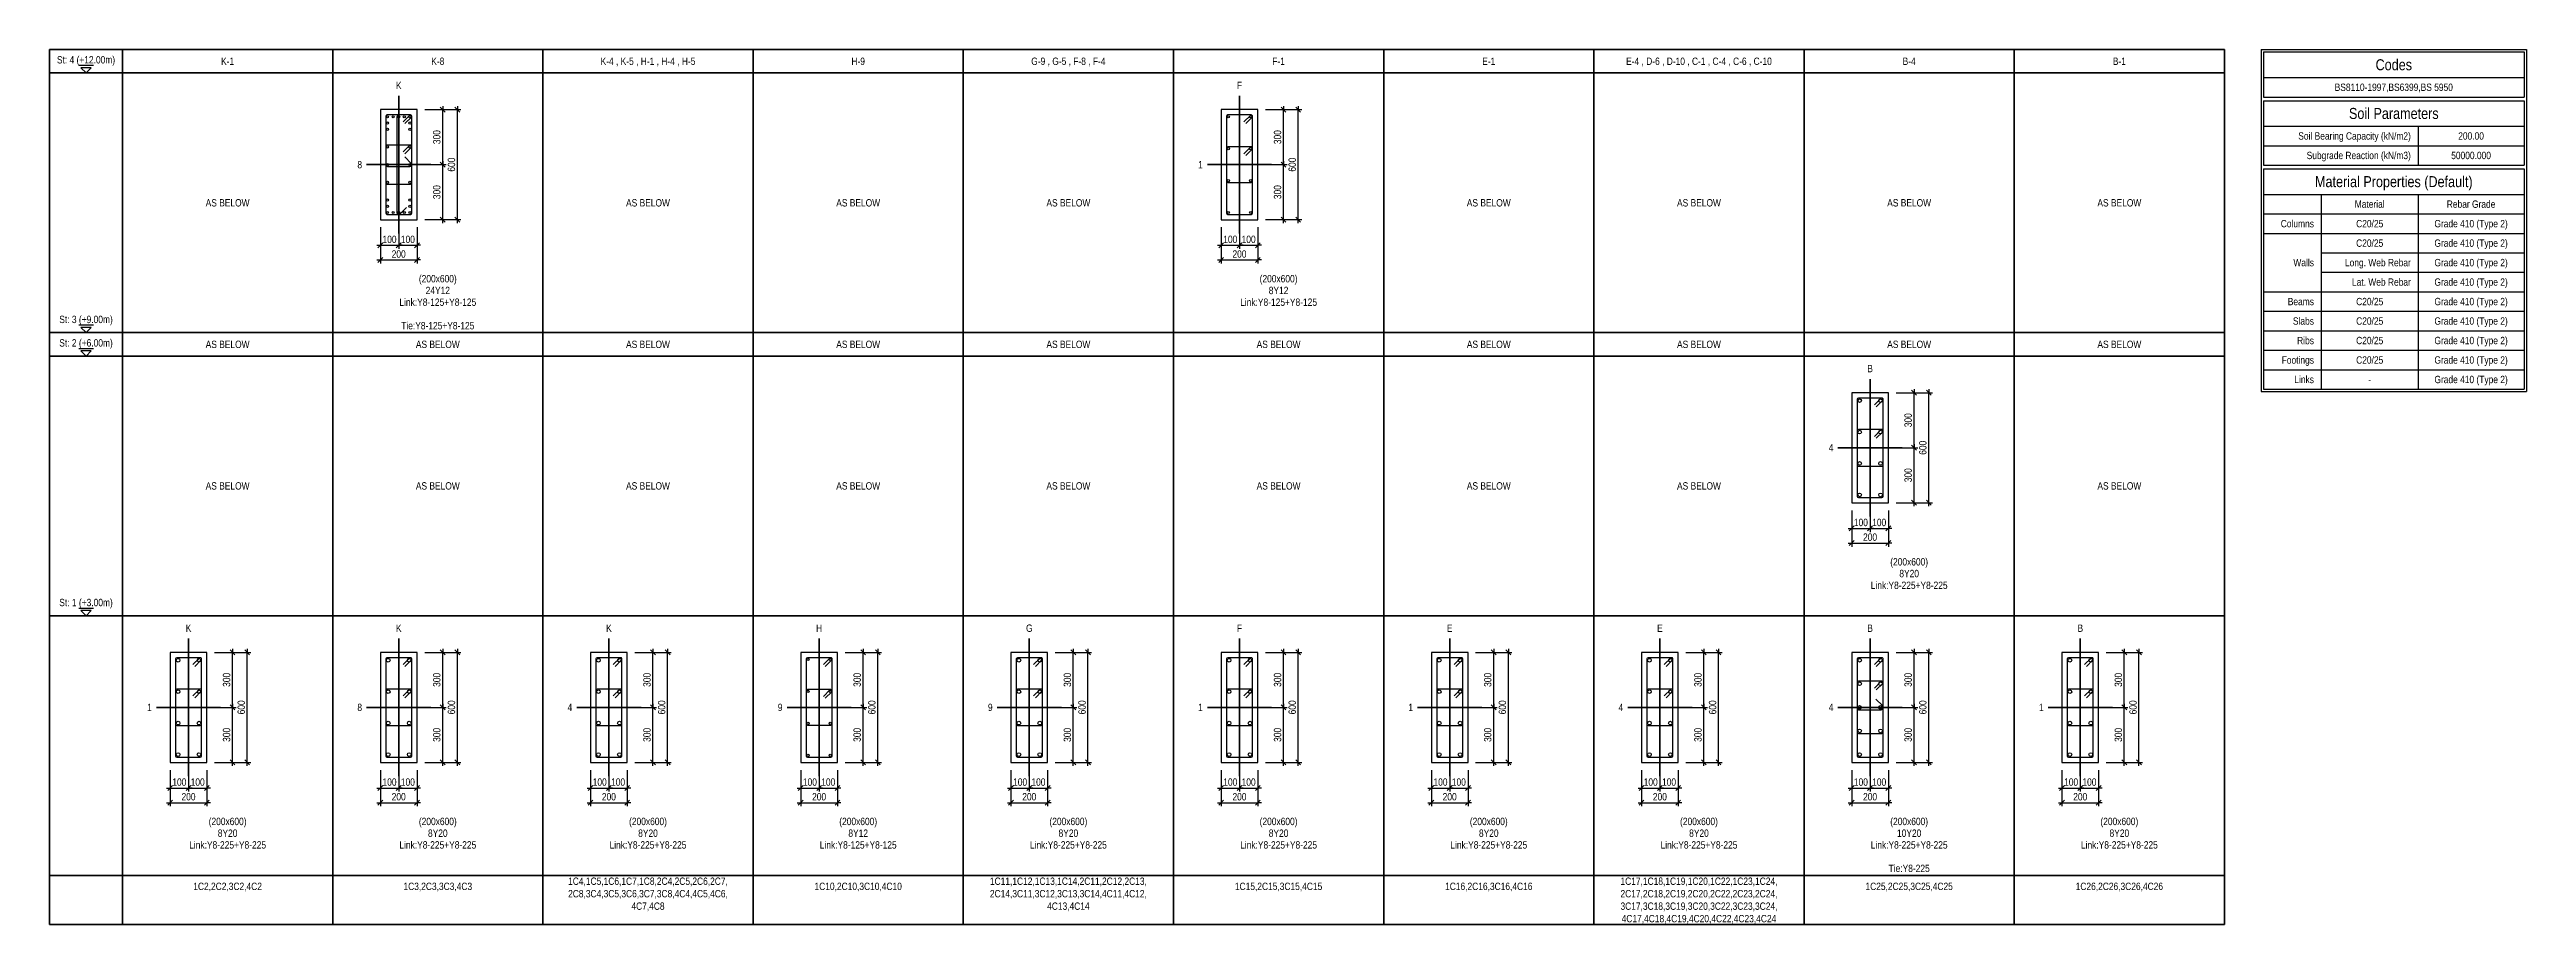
# Model space of a CAD drawing. Extents: x 0 to 206258, y -403073 to 0.
# Drawn here: x 12605 to 46366, y -175704 to -163774 of the extents above; entities that cross this region are included whole.
import ezdxf
from ezdxf.enums import TextEntityAlignment as Align
from ezdxf.lldxf.tags import DXFTag

# ---------------------------------------------------------------- set-up
doc = ezdxf.new("R2010")
doc.units = 0
doc.header["$LTSCALE"] = 1000
for name, color, linetype in [('Axis Line(Dir 1)', 8, 'CENTER2'), ('Axis Line(Dir 2)', 150, 'CENTER2'), ('Column Line(D)', 1, 'Continuous'), ('Dimension Line', 5, 'Continuous'), ('Dimension Text', 5, 'Continuous'), ('Link Line', 3, 'Continuous'), ('Quantity Table Header', 1, 'Continuous'), ('Quantity Table Title', 1, 'Continuous'), ('Rebar Label', 6, 'Continuous'), ('Rebar Line', 7, 'Continuous'), ('Top Rebar Line', 7, 'Continuous')]:
    doc.layers.add(name, color=color, linetype=linetype)
for name, color, linetype, true_color in [('Column Size Label (D)', 94, 'Continuous', 0x008100), ('Level Mark Line', 253, 'Continuous', 0x828282), ('Level Mark Text', 253, 'Continuous', 0x828282), ('Quantity Table Line', 171, 'Continuous', 0xaaaaff), ('Quantity Table Text', 8, 'Continuous', 0x414141)]:
    doc.layers.add(name, color=color, linetype=linetype, true_color=true_color)
doc.styles.add('Column Size Label (D)', font='ARIALN.TTF', dxfattribs={"height": 100})
doc.styles.add('Dimension Text', font='ARIALN.TTF', dxfattribs={"height": 100})
doc.styles.add('Level Mark Text', font='ARIALN.TTF', dxfattribs={"height": 100})
doc.styles.add('Quantity Table Header', font='ARIALN.TTF', dxfattribs={"height": 100})
doc.styles.add('Quantity Table Text', font='ARIALN.TTF', dxfattribs={"height": 100})
doc.styles.add('Quantity Table Title', font='ARIALN.TTF', dxfattribs={"height": 150})
doc.styles.add('Rebar Label', font='ARIALN.TTF', dxfattribs={"height": 100})
tags = doc.linetypes.add('CENTER2', pattern=[1.125, 0.75, -0.125, 0.125, -0.125]).pattern_tags.tags
tags[10:11] = [DXFTag(74, 4), DXFTag(75, 0), DXFTag(340, '0'), DXFTag(46, 0.0), DXFTag(50, 0.0), DXFTag(44, 0.0), DXFTag(45, 0.0)]
tags[8:9] = [DXFTag(74, 4), DXFTag(75, 0), DXFTag(340, '0'), DXFTag(46, 0.0), DXFTag(50, 0.0), DXFTag(44, 0.0), DXFTag(45, 0.0)]
tags[6:7] = [DXFTag(74, 4), DXFTag(75, 0), DXFTag(340, '0'), DXFTag(46, 0.0), DXFTag(50, 0.0), DXFTag(44, 0.0), DXFTag(45, 0.0)]
tags[4:5] = [DXFTag(74, 4), DXFTag(75, 0), DXFTag(340, '0'), DXFTag(46, 0.0), DXFTag(50, 0.0), DXFTag(44, 0.0), DXFTag(45, 0.0)]
doc.dimstyles.new('COLUMNSCH', dxfattribs={"dimtxt": 100, "dimasz": 30, "dimexe": 48.3, "dimexo": 103.5, "dimgap": 30, "dimtad": 1, "dimtoh": 1, "dimdec": 1, "dimlfac": 0.4, "dimdsep": 46, "dimtxsty": 'Dimension Text', "dimblk": 'PCDIM_TICK', "dimcen": 0.09, "dimclrd": 5, "dimclre": 5, "dimclrt": 5, "dimadec": 1, "dimazin": 0, "dimtp": 1, "dimtm": 1, "dimtfac": 1, "dimtdec": 4, "dimtofl": 0, "dimtmove": 0, "dimatfit": 3, "dimfxl": 1, "dimtolj": 1, "dimtzin": 0, "dimarcsym": 0})

msp = doc.modelspace()

# ---------------------------------------------------------------- texts
at = {"layer": 'Column Size Label (D)', "transparency": 33554687, "style": 'Column Size Label (D)'}
for p in [(17896.93, -166979.284), (29356.93, -166979.284), (37951.93, -170839.284), (15031.93, -174379.284), (17896.93, -174379.284), (20761.93, -174379.284), (23626.93, -174379.284), (26491.93, -174379.284), (29356.93, -174379.284), (32221.93, -174379.284), (35086.93, -174379.284), (37951.93, -174379.284), (40816.93, -174379.284)]:
    msp.add_text('(200x600)', height=100, dxfattribs=at).set_placement(p, align=Align.BOTTOM_CENTER)
at = {"layer": 'Dimension Text', "transparency": 33554687, "style": 'Dimension Text'}
for s, p in [('K-1', (15031.93, -163934.284)), ('K-8', (17896.93, -163934.284)), ('K-4 , K-5 , H-1 , H-4 , H-5', (20761.93, -163934.284)), ('H-9', (23626.93, -163934.284)), ('G-9 , G-5 , F-8 , F-4', (26491.93, -163934.284)), ('F-1', (29356.93, -163934.284)), ('E-1', (32221.93, -163934.284)), ('E-4 , D-6 , D-10 , C-1 , C-4 , C-6 , C-10', (35086.93, -163934.284)), ('B-4', (37951.93, -163934.284)), ('B-1', (40816.93, -163934.284)), ('AS BELOW', (15031.93, -165864.284)), ('AS BELOW', (20761.93, -165864.284)), ('AS BELOW', (23626.93, -165864.284)), ('AS BELOW', (26491.93, -165864.284)), ('AS BELOW', (32221.93, -165864.284)), ('AS BELOW', (35086.93, -165864.284)), ('AS BELOW', (37951.93, -165864.284)), ('AS BELOW', (40816.93, -165864.284)), ('AS BELOW', (15031.93, -167794.284)), ('AS BELOW', (17896.93, -167794.284)), ('AS BELOW', (20761.93, -167794.284)), ('AS BELOW', (23626.93, -167794.284)), ('AS BELOW', (26491.93, -167794.284)), ('AS BELOW', (29356.93, -167794.284)), ('AS BELOW', (32221.93, -167794.284)), ('AS BELOW', (35086.93, -167794.284)), ('AS BELOW', (37951.93, -167794.284)), ('AS BELOW', (40816.93, -167794.284)), ('AS BELOW', (15031.93, -169724.284)), ('AS BELOW', (17896.93, -169724.284)), ('AS BELOW', (20761.93, -169724.284)), ('AS BELOW', (23626.93, -169724.284)), ('AS BELOW', (26491.93, -169724.284)), ('AS BELOW', (29356.93, -169724.284)), ('AS BELOW', (32221.93, -169724.284)), ('AS BELOW', (35086.93, -169724.284)), ('AS BELOW', (40816.93, -169724.284))]:
    msp.add_text(s, height=100, dxfattribs=at).set_placement(p, align=Align.MIDDLE_CENTER)
for s, p in [('K', (17364.43, -164344.284)), ('F', (28824.43, -164344.284)), ('B', (37419.43, -168204.284)), ('K', (14499.43, -171744.284)), ('K', (17364.43, -171744.284)), ('K', (20229.43, -171744.284)), ('H', (23094.43, -171744.284)), ('G', (25959.43, -171744.284)), ('F', (28824.43, -171744.284)), ('E', (31689.43, -171744.284)), ('E', (34554.43, -171744.284)), ('B', (37419.43, -171744.284)), ('B', (40284.43, -171744.284))]:
    msp.add_text(s, height=100, dxfattribs=at).set_placement(p, align=Align.BOTTOM_CENTER)
for s, p in [('8', (16864.43, -165344.284)), ('1', (28324.43, -165344.284)), ('4', (36919.43, -169204.284)), ('1', (13999.43, -172744.284)), ('8', (16864.43, -172744.284)), ('4', (19729.43, -172744.284)), ('9', (22594.43, -172744.284)), ('9', (25459.43, -172744.284)), ('1', (28324.43, -172744.284)), ('1', (31189.43, -172744.284)), ('4', (34054.43, -172744.284)), ('4', (36919.43, -172744.284)), ('1', (39784.43, -172744.284))]:
    msp.add_text(s, height=100, dxfattribs=at).set_placement(p, align=Align.MIDDLE_RIGHT)
at = {"layer": 'Level Mark Text', "transparency": 33554687, "style": 'Level Mark Text'}
for s, p in [('St: 4 (+12.00m)', (13102.11, -163994.284)), ('St: 3 (+9.00m)', (13102.11, -167534.284)), ('St: 2 (+6.00m)', (13102.11, -167854.284)), ('St: 1 (+3.00m)', (13102.11, -171394.284))]:
    msp.add_text(s, height=100, dxfattribs=at).set_placement(p, align=Align.BOTTOM_CENTER)
at = {"layer": 'Quantity Table Header', "transparency": 33554687, "style": 'Quantity Table Header'}
for s, p in [('Columns', (43469.07, -166148.242)), ('Walls', (43469.07, -166679.492)), ('Long. Web Rebar', (44789.751, -166679.492)), ('Lat. Web Rebar', (44789.751, -166945.116)), ('Beams', (43469.07, -167210.741)), ('Slabs', (43469.07, -167476.366)), ('Ribs', (43469.07, -167741.991)), ('Footings', (43469.07, -168007.616)), ('Links', (43469.07, -168273.241))]:
    msp.add_text(s, height=100, dxfattribs=at).set_placement(p, align=Align.MIDDLE_RIGHT)
for s, p in [('Material', (44229.41, -165882.617)), ('Rebar Grade', (45611.126, -165882.617))]:
    msp.add_text(s, height=100, dxfattribs=at).set_placement(p, align=Align.MIDDLE_CENTER)
at = {"layer": 'Quantity Table Text', "transparency": 33554687, "style": 'Quantity Table Text'}
for s, p in [('BS8110-1997,BS6399,BS 5950', (44557.633, -164288.867)), ('200.00', (45611.126, -164952.929)), ('50000.000', (45611.126, -165218.554)), ('C20/25', (44229.41, -166148.242)), ('Grade 410 (Type 2)', (45611.126, -166148.242)), ('C20/25', (44229.41, -166413.867)), ('Grade 410 (Type 2)', (45611.126, -166413.867)), ('Grade 410 (Type 2)', (45611.126, -166679.492)), ('Grade 410 (Type 2)', (45611.126, -166945.116)), ('C20/25', (44229.41, -167210.741)), ('C20/25', (44229.41, -167476.366)), ('Grade 410 (Type 2)', (45611.126, -167210.741)), ('Grade 410 (Type 2)', (45611.126, -167476.366)), ('C20/25', (44229.41, -167741.991)), ('Grade 410 (Type 2)', (45611.126, -167741.991)), ('C20/25', (44229.41, -168007.616)), ('Grade 410 (Type 2)', (45611.126, -168007.616)), ('-', (44229.41, -168273.241)), ('Grade 410 (Type 2)', (45611.126, -168273.241))]:
    msp.add_text(s, height=100, dxfattribs=at).set_placement(p, align=Align.MIDDLE_CENTER)
for s, p in [('Soil Bearing Capacity (kN/m2)', (44789.751, -164952.929)), ('Subgrade Reaction (kN/m3)', (44789.751, -165218.554))]:
    msp.add_text(s, height=100, dxfattribs=at).set_placement(p, align=Align.MIDDLE_RIGHT)
at = {"layer": 'Quantity Table Title', "transparency": 33554687, "style": 'Quantity Table Title'}
for s, p in [('Codes', (44557.633, -163981.836)), ('Soil Parameters', (44557.633, -164645.898)), ('Material Properties (Default)', (44557.633, -165575.585))]:
    msp.add_text(s, height=150, dxfattribs=at).set_placement(p, align=Align.MIDDLE_CENTER)
at = {"layer": 'Rebar Label', "transparency": 33554687, "style": 'Rebar Label'}
for s, p in [('24Y12', (17896.93, -167139.284)), ('8Y12', (29356.93, -167139.284)), ('Link:Y8-125+Y8-125', (17896.93, -167299.284)), ('Link:Y8-125+Y8-125', (29356.93, -167299.284)), ('Tie:Y8-125+Y8-125', (17896.93, -167619.284)), ('Link:Y8-225+Y8-225', (37951.93, -171159.284)), ('8Y20', (37951.93, -170999.284)), ('8Y20', (15031.93, -174539.284)), ('8Y20', (17896.93, -174539.284)), ('8Y20', (20761.93, -174539.284)), ('8Y12', (23626.93, -174539.284)), ('8Y20', (26491.93, -174539.284)), ('8Y20', (29356.93, -174539.284)), ('8Y20', (32221.93, -174539.284)), ('8Y20', (35086.93, -174539.284)), ('10Y20', (37951.93, -174539.284)), ('8Y20', (40816.93, -174539.284)), ('Link:Y8-225+Y8-225', (15031.93, -174699.284)), ('Link:Y8-225+Y8-225', (17896.93, -174699.284)), ('Link:Y8-225+Y8-225', (20761.93, -174699.284)), ('Link:Y8-125+Y8-125', (23626.93, -174699.284)), ('Link:Y8-225+Y8-225', (26491.93, -174699.284)), ('Link:Y8-225+Y8-225', (29356.93, -174699.284)), ('Link:Y8-225+Y8-225', (32221.93, -174699.284)), ('Link:Y8-225+Y8-225', (35086.93, -174699.284)), ('Link:Y8-225+Y8-225', (37951.93, -174699.284)), ('Link:Y8-225+Y8-225', (40816.93, -174699.284)), ('Tie:Y8-225', (37951.93, -175019.284))]:
    msp.add_text(s, height=100, dxfattribs=at).set_placement(p, align=Align.BOTTOM_CENTER)
for s, p in [('1C2,2C2,3C2,4C2', (15031.93, -175184.284)), ('1C3,2C3,3C3,4C3', (17896.93, -175184.284)), ('1C4,1C5,1C6,1C7,1C8,2C4,2C5,2C6,2C7,', (20761.93, -175114.284)), ('1C10,2C10,3C10,4C10', (23626.93, -175184.284)), ('1C11,1C12,1C13,1C14,2C11,2C12,2C13,', (26491.93, -175114.284)), ('1C15,2C15,3C15,4C15', (29356.93, -175184.284)), ('1C16,2C16,3C16,4C16', (32221.93, -175184.284)), ('1C17,1C18,1C19,1C20,1C22,1C23,1C24,', (35086.93, -175114.284)), ('1C25,2C25,3C25,4C25', (37951.93, -175184.284)), ('1C26,2C26,3C26,4C26', (40816.93, -175184.284)), ('2C8,3C4,3C5,3C6,3C7,3C8,4C4,4C5,4C6,', (20761.93, -175284.284)), ('4C7,4C8', (20761.93, -175454.284)), ('2C14,3C11,3C12,3C13,3C14,4C11,4C12,', (26491.93, -175284.284)), ('4C13,4C14', (26491.93, -175454.284)), ('3C17,3C18,3C19,3C20,3C22,3C23,3C24,', (35086.93, -175454.284)), ('2C17,2C18,2C19,2C20,2C22,2C23,2C24,', (35086.93, -175284.284)), ('4C17,4C18,4C19,4C20,4C22,4C23,4C24', (35086.93, -175624.284))]:
    msp.add_text(s, height=100, dxfattribs=at).set_placement(p, align=Align.MIDDLE_CENTER)

# ---------------------------------------------------------------- blocks, each defined once
blk = doc.blocks.new('PCDIM_TICK')
at = {"layer": 'Dimension Line', "color": 0, "transparency": 33554687}
for p, q in [((1.1, 1.1), (-1.1, -1.1)), ((1.6, 0), (0, 0))]:
    blk.add_line(p, q, dxfattribs=at)
blk = doc.blocks.new('*U2508')
at = {"layer": 'Dimension Line', "color": 5, "true_color": 0x0000ff, "transparency": 16777216}
for p, q in [((17114, -166198), (17114, -166493)), ((17364, -166198), (17364, -166493)), ((17114, -166444), (17364, -166444))]:
    blk.add_line(p, q, dxfattribs=at)
at = {"layer": 'Dimension Line', "color": 5, "true_color": 0x0000ff, "transparency": 16777216, "xscale": 30, "yscale": 30, "rotation": 180.0000000000004}
blk.add_blockref('PCDIM_TICK', (17114, -166444), dxfattribs=at)
at = {"layer": 'Dimension Line', "color": 5, "true_color": 0x0000ff, "transparency": 16777216, "xscale": 30, "yscale": 30}
blk.add_blockref('PCDIM_TICK', (17364, -166444), dxfattribs=at)
at = {"layer": 'Dimension Line', "color": 5, "true_color": 0x0000ff, "transparency": 16777216, "insert": (17239, -166414), "char_height": 100, "width": 173.93, "attachment_point": 8, "style": 'Dimension Text'}
blk.add_mtext('100', dxfattribs=at)
blk = doc.blocks.new('*U2509')
at = {"layer": 'Dimension Line', "color": 5, "true_color": 0x0000ff, "transparency": 16777216}
for p, q in [((17364, -166198), (17364, -166493)), ((17614, -166198), (17614, -166493)), ((17364, -166444), (17614, -166444))]:
    blk.add_line(p, q, dxfattribs=at)
at = {"layer": 'Dimension Line', "color": 5, "true_color": 0x0000ff, "transparency": 16777216, "xscale": 30, "yscale": 30, "rotation": 180.0000000000004}
blk.add_blockref('PCDIM_TICK', (17364, -166444), dxfattribs=at)
at = {"layer": 'Dimension Line', "color": 5, "true_color": 0x0000ff, "transparency": 16777216, "xscale": 30, "yscale": 30}
blk.add_blockref('PCDIM_TICK', (17614, -166444), dxfattribs=at)
at = {"layer": 'Dimension Line', "color": 5, "true_color": 0x0000ff, "transparency": 16777216, "insert": (17489, -166414), "char_height": 100, "width": 173.93, "attachment_point": 8, "style": 'Dimension Text'}
blk.add_mtext('100', dxfattribs=at)
blk = doc.blocks.new('*U2510')
at = {"layer": 'Dimension Line', "color": 5, "true_color": 0x0000ff, "transparency": 16777216}
for p, q in [((17114, -166198), (17114, -166693)), ((17614, -166198), (17614, -166693)), ((17114, -166644), (17614, -166644))]:
    blk.add_line(p, q, dxfattribs=at)
at = {"layer": 'Dimension Line', "color": 5, "true_color": 0x0000ff, "transparency": 16777216, "xscale": 30, "yscale": 30, "rotation": 180.0000000000004}
blk.add_blockref('PCDIM_TICK', (17114, -166644), dxfattribs=at)
at = {"layer": 'Dimension Line', "color": 5, "true_color": 0x0000ff, "transparency": 16777216, "xscale": 30, "yscale": 30}
blk.add_blockref('PCDIM_TICK', (17614, -166644), dxfattribs=at)
at = {"layer": 'Dimension Line', "color": 5, "true_color": 0x0000ff, "transparency": 16777216, "insert": (17364, -166614), "char_height": 100, "width": 182.77, "attachment_point": 8, "style": 'Dimension Text'}
blk.add_mtext('200', dxfattribs=at)
blk = doc.blocks.new('*U2511')
at = {"layer": 'Dimension Line', "color": 5, "true_color": 0x0000ff, "transparency": 16777216}
for p, q in [((17718, -165344), (18013, -165344)), ((17964, -166094), (17964, -165344)), ((17718, -166094), (18013, -166094))]:
    blk.add_line(p, q, dxfattribs=at)
at = {"layer": 'Dimension Line', "color": 5, "true_color": 0x0000ff, "transparency": 16777216, "xscale": 30, "yscale": 30}
for p, rotation in [((17964, -165344), 89.99999999999447), ((17964, -166094), 269.9999999999834)]:
    blk.add_blockref('PCDIM_TICK', p, dxfattribs=dict(at, rotation=rotation))
at = {"layer": 'Dimension Line', "color": 5, "true_color": 0x0000ff, "transparency": 16777216, "insert": (17934, -165719), "char_height": 100, "width": 181.5, "attachment_point": 8, "rotation": 90, "style": 'Dimension Text'}
blk.add_mtext('300', dxfattribs=at)
blk = doc.blocks.new('*U2512')
at = {"layer": 'Dimension Line', "color": 5, "true_color": 0x0000ff, "transparency": 16777216}
for p, q in [((17718, -164594), (18013, -164594)), ((17964, -165344), (17964, -164594)), ((17718, -165344), (18013, -165344))]:
    blk.add_line(p, q, dxfattribs=at)
at = {"layer": 'Dimension Line', "color": 5, "true_color": 0x0000ff, "transparency": 16777216, "xscale": 30, "yscale": 30}
for p, rotation in [((17964, -164594), 89.99999999999447), ((17964, -165344), 269.9999999999834)]:
    blk.add_blockref('PCDIM_TICK', p, dxfattribs=dict(at, rotation=rotation))
at = {"layer": 'Dimension Line', "color": 5, "true_color": 0x0000ff, "transparency": 16777216, "insert": (17934, -164969), "char_height": 100, "width": 181.5, "attachment_point": 8, "rotation": 90, "style": 'Dimension Text'}
blk.add_mtext('300', dxfattribs=at)
blk = doc.blocks.new('*U2513')
at = {"layer": 'Dimension Line', "color": 5, "true_color": 0x0000ff, "transparency": 16777216}
for p, q in [((17718, -164594), (18213, -164594)), ((18164, -166094), (18164, -164594)), ((17718, -166094), (18213, -166094))]:
    blk.add_line(p, q, dxfattribs=at)
at = {"layer": 'Dimension Line', "color": 5, "true_color": 0x0000ff, "transparency": 16777216, "xscale": 30, "yscale": 30}
for p, rotation in [((18164, -164594), 89.99999999999447), ((18164, -166094), 269.9999999999834)]:
    blk.add_blockref('PCDIM_TICK', p, dxfattribs=dict(at, rotation=rotation))
at = {"layer": 'Dimension Line', "color": 5, "true_color": 0x0000ff, "transparency": 16777216, "insert": (18134, -165344), "char_height": 100, "width": 181.97, "attachment_point": 8, "rotation": 90, "style": 'Dimension Text'}
blk.add_mtext('600', dxfattribs=at)
blk = doc.blocks.new('*U2514')
at = {"layer": 'Dimension Line', "color": 5, "true_color": 0x0000ff, "transparency": 16777216}
for p, q in [((28574, -166198), (28574, -166493)), ((28824, -166198), (28824, -166493)), ((28574, -166444), (28824, -166444))]:
    blk.add_line(p, q, dxfattribs=at)
at = {"layer": 'Dimension Line', "color": 5, "true_color": 0x0000ff, "transparency": 16777216, "xscale": 30, "yscale": 30, "rotation": 180.0000000000004}
blk.add_blockref('PCDIM_TICK', (28574, -166444), dxfattribs=at)
at = {"layer": 'Dimension Line', "color": 5, "true_color": 0x0000ff, "transparency": 16777216, "xscale": 30, "yscale": 30}
blk.add_blockref('PCDIM_TICK', (28824, -166444), dxfattribs=at)
at = {"layer": 'Dimension Line', "color": 5, "true_color": 0x0000ff, "transparency": 16777216, "insert": (28699, -166414), "char_height": 100, "width": 173.93, "attachment_point": 8, "style": 'Dimension Text'}
blk.add_mtext('100', dxfattribs=at)
blk = doc.blocks.new('*U2515')
at = {"layer": 'Dimension Line', "color": 5, "true_color": 0x0000ff, "transparency": 16777216}
for p, q in [((28824, -166198), (28824, -166493)), ((29074, -166198), (29074, -166493)), ((28824, -166444), (29074, -166444))]:
    blk.add_line(p, q, dxfattribs=at)
at = {"layer": 'Dimension Line', "color": 5, "true_color": 0x0000ff, "transparency": 16777216, "xscale": 30, "yscale": 30, "rotation": 180.0000000000004}
blk.add_blockref('PCDIM_TICK', (28824, -166444), dxfattribs=at)
at = {"layer": 'Dimension Line', "color": 5, "true_color": 0x0000ff, "transparency": 16777216, "xscale": 30, "yscale": 30}
blk.add_blockref('PCDIM_TICK', (29074, -166444), dxfattribs=at)
at = {"layer": 'Dimension Line', "color": 5, "true_color": 0x0000ff, "transparency": 16777216, "insert": (28949, -166414), "char_height": 100, "width": 173.93, "attachment_point": 8, "style": 'Dimension Text'}
blk.add_mtext('100', dxfattribs=at)
blk = doc.blocks.new('*U2516')
at = {"layer": 'Dimension Line', "color": 5, "true_color": 0x0000ff, "transparency": 16777216}
for p, q in [((28574, -166198), (28574, -166693)), ((29074, -166198), (29074, -166693)), ((28574, -166644), (29074, -166644))]:
    blk.add_line(p, q, dxfattribs=at)
at = {"layer": 'Dimension Line', "color": 5, "true_color": 0x0000ff, "transparency": 16777216, "xscale": 30, "yscale": 30, "rotation": 180.0000000000004}
blk.add_blockref('PCDIM_TICK', (28574, -166644), dxfattribs=at)
at = {"layer": 'Dimension Line', "color": 5, "true_color": 0x0000ff, "transparency": 16777216, "xscale": 30, "yscale": 30}
blk.add_blockref('PCDIM_TICK', (29074, -166644), dxfattribs=at)
at = {"layer": 'Dimension Line', "color": 5, "true_color": 0x0000ff, "transparency": 16777216, "insert": (28824, -166614), "char_height": 100, "width": 182.77, "attachment_point": 8, "style": 'Dimension Text'}
blk.add_mtext('200', dxfattribs=at)
blk = doc.blocks.new('*U2517')
at = {"layer": 'Dimension Line', "color": 5, "true_color": 0x0000ff, "transparency": 16777216}
for p, q in [((29178, -165344), (29473, -165344)), ((29424, -166094), (29424, -165344)), ((29178, -166094), (29473, -166094))]:
    blk.add_line(p, q, dxfattribs=at)
at = {"layer": 'Dimension Line', "color": 5, "true_color": 0x0000ff, "transparency": 16777216, "xscale": 30, "yscale": 30}
for p, rotation in [((29424, -165344), 89.99999999999447), ((29424, -166094), 269.9999999999834)]:
    blk.add_blockref('PCDIM_TICK', p, dxfattribs=dict(at, rotation=rotation))
at = {"layer": 'Dimension Line', "color": 5, "true_color": 0x0000ff, "transparency": 16777216, "insert": (29394, -165719), "char_height": 100, "width": 181.5, "attachment_point": 8, "rotation": 90, "style": 'Dimension Text'}
blk.add_mtext('300', dxfattribs=at)
blk = doc.blocks.new('*U2518')
at = {"layer": 'Dimension Line', "color": 5, "true_color": 0x0000ff, "transparency": 16777216}
for p, q in [((29178, -164594), (29473, -164594)), ((29424, -165344), (29424, -164594)), ((29178, -165344), (29473, -165344))]:
    blk.add_line(p, q, dxfattribs=at)
at = {"layer": 'Dimension Line', "color": 5, "true_color": 0x0000ff, "transparency": 16777216, "xscale": 30, "yscale": 30}
for p, rotation in [((29424, -164594), 89.99999999999447), ((29424, -165344), 269.9999999999834)]:
    blk.add_blockref('PCDIM_TICK', p, dxfattribs=dict(at, rotation=rotation))
at = {"layer": 'Dimension Line', "color": 5, "true_color": 0x0000ff, "transparency": 16777216, "insert": (29394, -164969), "char_height": 100, "width": 181.5, "attachment_point": 8, "rotation": 90, "style": 'Dimension Text'}
blk.add_mtext('300', dxfattribs=at)
blk = doc.blocks.new('*U2519')
at = {"layer": 'Dimension Line', "color": 5, "true_color": 0x0000ff, "transparency": 16777216}
for p, q in [((29178, -164594), (29673, -164594)), ((29624, -166094), (29624, -164594)), ((29178, -166094), (29673, -166094))]:
    blk.add_line(p, q, dxfattribs=at)
at = {"layer": 'Dimension Line', "color": 5, "true_color": 0x0000ff, "transparency": 16777216, "xscale": 30, "yscale": 30}
for p, rotation in [((29624, -164594), 89.99999999999447), ((29624, -166094), 269.9999999999834)]:
    blk.add_blockref('PCDIM_TICK', p, dxfattribs=dict(at, rotation=rotation))
at = {"layer": 'Dimension Line', "color": 5, "true_color": 0x0000ff, "transparency": 16777216, "insert": (29594, -165344), "char_height": 100, "width": 181.97, "attachment_point": 8, "rotation": 90, "style": 'Dimension Text'}
blk.add_mtext('600', dxfattribs=at)
blk = doc.blocks.new('*U2520')
at = {"layer": 'Dimension Line', "color": 5, "true_color": 0x0000ff, "transparency": 16777216}
for p, q in [((37169, -170058), (37169, -170353)), ((37419, -170058), (37419, -170353)), ((37169, -170304), (37419, -170304))]:
    blk.add_line(p, q, dxfattribs=at)
at = {"layer": 'Dimension Line', "color": 5, "true_color": 0x0000ff, "transparency": 16777216, "xscale": 30, "yscale": 30, "rotation": 180.0000000000004}
blk.add_blockref('PCDIM_TICK', (37169, -170304), dxfattribs=at)
at = {"layer": 'Dimension Line', "color": 5, "true_color": 0x0000ff, "transparency": 16777216, "xscale": 30, "yscale": 30}
blk.add_blockref('PCDIM_TICK', (37419, -170304), dxfattribs=at)
at = {"layer": 'Dimension Line', "color": 5, "true_color": 0x0000ff, "transparency": 16777216, "insert": (37294, -170274), "char_height": 100, "width": 173.93, "attachment_point": 8, "style": 'Dimension Text'}
blk.add_mtext('100', dxfattribs=at)
blk = doc.blocks.new('*U2521')
at = {"layer": 'Dimension Line', "color": 5, "true_color": 0x0000ff, "transparency": 16777216}
for p, q in [((37419, -170058), (37419, -170353)), ((37669, -170058), (37669, -170353)), ((37419, -170304), (37669, -170304))]:
    blk.add_line(p, q, dxfattribs=at)
at = {"layer": 'Dimension Line', "color": 5, "true_color": 0x0000ff, "transparency": 16777216, "xscale": 30, "yscale": 30, "rotation": 180.0000000000004}
blk.add_blockref('PCDIM_TICK', (37419, -170304), dxfattribs=at)
at = {"layer": 'Dimension Line', "color": 5, "true_color": 0x0000ff, "transparency": 16777216, "xscale": 30, "yscale": 30}
blk.add_blockref('PCDIM_TICK', (37669, -170304), dxfattribs=at)
at = {"layer": 'Dimension Line', "color": 5, "true_color": 0x0000ff, "transparency": 16777216, "insert": (37544, -170274), "char_height": 100, "width": 173.93, "attachment_point": 8, "style": 'Dimension Text'}
blk.add_mtext('100', dxfattribs=at)
blk = doc.blocks.new('*U2522')
at = {"layer": 'Dimension Line', "color": 5, "true_color": 0x0000ff, "transparency": 16777216}
for p, q in [((37169, -170058), (37169, -170553)), ((37669, -170058), (37669, -170553)), ((37169, -170504), (37669, -170504))]:
    blk.add_line(p, q, dxfattribs=at)
at = {"layer": 'Dimension Line', "color": 5, "true_color": 0x0000ff, "transparency": 16777216, "xscale": 30, "yscale": 30, "rotation": 180.0000000000004}
blk.add_blockref('PCDIM_TICK', (37169, -170504), dxfattribs=at)
at = {"layer": 'Dimension Line', "color": 5, "true_color": 0x0000ff, "transparency": 16777216, "xscale": 30, "yscale": 30}
blk.add_blockref('PCDIM_TICK', (37669, -170504), dxfattribs=at)
at = {"layer": 'Dimension Line', "color": 5, "true_color": 0x0000ff, "transparency": 16777216, "insert": (37419, -170474), "char_height": 100, "width": 182.77, "attachment_point": 8, "style": 'Dimension Text'}
blk.add_mtext('200', dxfattribs=at)
blk = doc.blocks.new('*U2523')
at = {"layer": 'Dimension Line', "color": 5, "true_color": 0x0000ff, "transparency": 16777216}
for p, q in [((37773, -169204), (38068, -169204)), ((38019, -169954), (38019, -169204)), ((37773, -169954), (38068, -169954))]:
    blk.add_line(p, q, dxfattribs=at)
at = {"layer": 'Dimension Line', "color": 5, "true_color": 0x0000ff, "transparency": 16777216, "xscale": 30, "yscale": 30}
for p, rotation in [((38019, -169204), 89.99999999999447), ((38019, -169954), 269.9999999999834)]:
    blk.add_blockref('PCDIM_TICK', p, dxfattribs=dict(at, rotation=rotation))
at = {"layer": 'Dimension Line', "color": 5, "true_color": 0x0000ff, "transparency": 16777216, "insert": (37989, -169579), "char_height": 100, "width": 181.5, "attachment_point": 8, "rotation": 90, "style": 'Dimension Text'}
blk.add_mtext('300', dxfattribs=at)
blk = doc.blocks.new('*U2524')
at = {"layer": 'Dimension Line', "color": 5, "true_color": 0x0000ff, "transparency": 16777216}
for p, q in [((37773, -168454), (38068, -168454)), ((38019, -169204), (38019, -168454)), ((37773, -169204), (38068, -169204))]:
    blk.add_line(p, q, dxfattribs=at)
at = {"layer": 'Dimension Line', "color": 5, "true_color": 0x0000ff, "transparency": 16777216, "xscale": 30, "yscale": 30}
for p, rotation in [((38019, -168454), 89.99999999999447), ((38019, -169204), 269.9999999999834)]:
    blk.add_blockref('PCDIM_TICK', p, dxfattribs=dict(at, rotation=rotation))
at = {"layer": 'Dimension Line', "color": 5, "true_color": 0x0000ff, "transparency": 16777216, "insert": (37989, -168829), "char_height": 100, "width": 181.5, "attachment_point": 8, "rotation": 90, "style": 'Dimension Text'}
blk.add_mtext('300', dxfattribs=at)
blk = doc.blocks.new('*U2525')
at = {"layer": 'Dimension Line', "color": 5, "true_color": 0x0000ff, "transparency": 16777216}
for p, q in [((37773, -168454), (38268, -168454)), ((38219, -169954), (38219, -168454)), ((37773, -169954), (38268, -169954))]:
    blk.add_line(p, q, dxfattribs=at)
at = {"layer": 'Dimension Line', "color": 5, "true_color": 0x0000ff, "transparency": 16777216, "xscale": 30, "yscale": 30}
for p, rotation in [((38219, -168454), 89.99999999999447), ((38219, -169954), 269.9999999999834)]:
    blk.add_blockref('PCDIM_TICK', p, dxfattribs=dict(at, rotation=rotation))
at = {"layer": 'Dimension Line', "color": 5, "true_color": 0x0000ff, "transparency": 16777216, "insert": (38189, -169204), "char_height": 100, "width": 181.97, "attachment_point": 8, "rotation": 90, "style": 'Dimension Text'}
blk.add_mtext('600', dxfattribs=at)
blk = doc.blocks.new('*U2526')
at = {"layer": 'Dimension Line', "color": 5, "true_color": 0x0000ff, "transparency": 16777216}
for p, q in [((14249, -173598), (14249, -173893)), ((14249, -173844), (14499, -173844)), ((14499, -173598), (14499, -173893))]:
    blk.add_line(p, q, dxfattribs=at)
at = {"layer": 'Dimension Line', "color": 5, "true_color": 0x0000ff, "transparency": 16777216, "xscale": 30, "yscale": 30, "rotation": 180.0000000000004}
blk.add_blockref('PCDIM_TICK', (14249, -173844), dxfattribs=at)
at = {"layer": 'Dimension Line', "color": 5, "true_color": 0x0000ff, "transparency": 16777216, "xscale": 30, "yscale": 30}
blk.add_blockref('PCDIM_TICK', (14499, -173844), dxfattribs=at)
at = {"layer": 'Dimension Line', "color": 5, "true_color": 0x0000ff, "transparency": 16777216, "insert": (14374, -173814), "char_height": 100, "width": 173.93, "attachment_point": 8, "style": 'Dimension Text'}
blk.add_mtext('100', dxfattribs=at)
blk = doc.blocks.new('*U2527')
at = {"layer": 'Dimension Line', "color": 5, "true_color": 0x0000ff, "transparency": 16777216}
for p, q in [((14499, -173598), (14499, -173893)), ((14499, -173844), (14749, -173844)), ((14749, -173598), (14749, -173893))]:
    blk.add_line(p, q, dxfattribs=at)
at = {"layer": 'Dimension Line', "color": 5, "true_color": 0x0000ff, "transparency": 16777216, "xscale": 30, "yscale": 30, "rotation": 180.0000000000004}
blk.add_blockref('PCDIM_TICK', (14499, -173844), dxfattribs=at)
at = {"layer": 'Dimension Line', "color": 5, "true_color": 0x0000ff, "transparency": 16777216, "xscale": 30, "yscale": 30}
blk.add_blockref('PCDIM_TICK', (14749, -173844), dxfattribs=at)
at = {"layer": 'Dimension Line', "color": 5, "true_color": 0x0000ff, "transparency": 16777216, "insert": (14624, -173814), "char_height": 100, "width": 173.93, "attachment_point": 8, "style": 'Dimension Text'}
blk.add_mtext('100', dxfattribs=at)
blk = doc.blocks.new('*U2528')
at = {"layer": 'Dimension Line', "color": 5, "true_color": 0x0000ff, "transparency": 16777216}
for p, q in [((14249, -173598), (14249, -174093)), ((14749, -173598), (14749, -174093)), ((14249, -174044), (14749, -174044))]:
    blk.add_line(p, q, dxfattribs=at)
at = {"layer": 'Dimension Line', "color": 5, "true_color": 0x0000ff, "transparency": 16777216, "xscale": 30, "yscale": 30, "rotation": 180.0000000000004}
blk.add_blockref('PCDIM_TICK', (14249, -174044), dxfattribs=at)
at = {"layer": 'Dimension Line', "color": 5, "true_color": 0x0000ff, "transparency": 16777216, "xscale": 30, "yscale": 30}
blk.add_blockref('PCDIM_TICK', (14749, -174044), dxfattribs=at)
at = {"layer": 'Dimension Line', "color": 5, "true_color": 0x0000ff, "transparency": 16777216, "insert": (14499, -174014), "char_height": 100, "width": 182.77, "attachment_point": 8, "style": 'Dimension Text'}
blk.add_mtext('200', dxfattribs=at)
blk = doc.blocks.new('*U2529')
at = {"layer": 'Dimension Line', "color": 5, "true_color": 0x0000ff, "transparency": 16777216}
for p, q in [((14853, -172744), (15148, -172744)), ((15099, -173494), (15099, -172744)), ((14853, -173494), (15148, -173494))]:
    blk.add_line(p, q, dxfattribs=at)
at = {"layer": 'Dimension Line', "color": 5, "true_color": 0x0000ff, "transparency": 16777216, "xscale": 30, "yscale": 30}
for p, rotation in [((15099, -172744), 89.99999999999447), ((15099, -173494), 269.9999999999834)]:
    blk.add_blockref('PCDIM_TICK', p, dxfattribs=dict(at, rotation=rotation))
at = {"layer": 'Dimension Line', "color": 5, "true_color": 0x0000ff, "transparency": 16777216, "insert": (15069, -173119), "char_height": 100, "width": 181.5, "attachment_point": 8, "rotation": 90, "style": 'Dimension Text'}
blk.add_mtext('300', dxfattribs=at)
blk = doc.blocks.new('*U2530')
at = {"layer": 'Dimension Line', "color": 5, "true_color": 0x0000ff, "transparency": 16777216}
for p, q in [((14853, -171994), (15148, -171994)), ((15099, -172744), (15099, -171994)), ((14853, -172744), (15148, -172744))]:
    blk.add_line(p, q, dxfattribs=at)
at = {"layer": 'Dimension Line', "color": 5, "true_color": 0x0000ff, "transparency": 16777216, "xscale": 30, "yscale": 30}
for p, rotation in [((15099, -171994), 89.99999999999447), ((15099, -172744), 269.9999999999834)]:
    blk.add_blockref('PCDIM_TICK', p, dxfattribs=dict(at, rotation=rotation))
at = {"layer": 'Dimension Line', "color": 5, "true_color": 0x0000ff, "transparency": 16777216, "insert": (15069, -172369), "char_height": 100, "width": 181.5, "attachment_point": 8, "rotation": 90, "style": 'Dimension Text'}
blk.add_mtext('300', dxfattribs=at)
blk = doc.blocks.new('*U2531')
at = {"layer": 'Dimension Line', "color": 5, "true_color": 0x0000ff, "transparency": 16777216}
for p, q in [((14853, -171994), (15348, -171994)), ((15299, -173494), (15299, -171994)), ((14853, -173494), (15348, -173494))]:
    blk.add_line(p, q, dxfattribs=at)
at = {"layer": 'Dimension Line', "color": 5, "true_color": 0x0000ff, "transparency": 16777216, "xscale": 30, "yscale": 30}
for p, rotation in [((15299, -171994), 89.99999999999447), ((15299, -173494), 269.9999999999834)]:
    blk.add_blockref('PCDIM_TICK', p, dxfattribs=dict(at, rotation=rotation))
at = {"layer": 'Dimension Line', "color": 5, "true_color": 0x0000ff, "transparency": 16777216, "insert": (15269, -172744), "char_height": 100, "width": 181.97, "attachment_point": 8, "rotation": 90, "style": 'Dimension Text'}
blk.add_mtext('600', dxfattribs=at)
blk = doc.blocks.new('*U2532')
at = {"layer": 'Dimension Line', "color": 5, "true_color": 0x0000ff, "transparency": 16777216}
for p, q in [((17114, -173598), (17114, -173893)), ((17114, -173844), (17364, -173844)), ((17364, -173598), (17364, -173893))]:
    blk.add_line(p, q, dxfattribs=at)
at = {"layer": 'Dimension Line', "color": 5, "true_color": 0x0000ff, "transparency": 16777216, "xscale": 30, "yscale": 30, "rotation": 180.0000000000004}
blk.add_blockref('PCDIM_TICK', (17114, -173844), dxfattribs=at)
at = {"layer": 'Dimension Line', "color": 5, "true_color": 0x0000ff, "transparency": 16777216, "xscale": 30, "yscale": 30}
blk.add_blockref('PCDIM_TICK', (17364, -173844), dxfattribs=at)
at = {"layer": 'Dimension Line', "color": 5, "true_color": 0x0000ff, "transparency": 16777216, "insert": (17239, -173814), "char_height": 100, "width": 173.93, "attachment_point": 8, "style": 'Dimension Text'}
blk.add_mtext('100', dxfattribs=at)
blk = doc.blocks.new('*U2533')
at = {"layer": 'Dimension Line', "color": 5, "true_color": 0x0000ff, "transparency": 16777216}
for p, q in [((17364, -173598), (17364, -173893)), ((17364, -173844), (17614, -173844)), ((17614, -173598), (17614, -173893))]:
    blk.add_line(p, q, dxfattribs=at)
at = {"layer": 'Dimension Line', "color": 5, "true_color": 0x0000ff, "transparency": 16777216, "xscale": 30, "yscale": 30, "rotation": 180.0000000000004}
blk.add_blockref('PCDIM_TICK', (17364, -173844), dxfattribs=at)
at = {"layer": 'Dimension Line', "color": 5, "true_color": 0x0000ff, "transparency": 16777216, "xscale": 30, "yscale": 30}
blk.add_blockref('PCDIM_TICK', (17614, -173844), dxfattribs=at)
at = {"layer": 'Dimension Line', "color": 5, "true_color": 0x0000ff, "transparency": 16777216, "insert": (17489, -173814), "char_height": 100, "width": 173.93, "attachment_point": 8, "style": 'Dimension Text'}
blk.add_mtext('100', dxfattribs=at)
blk = doc.blocks.new('*U2534')
at = {"layer": 'Dimension Line', "color": 5, "true_color": 0x0000ff, "transparency": 16777216}
for p, q in [((17114, -173598), (17114, -174093)), ((17614, -173598), (17614, -174093)), ((17114, -174044), (17614, -174044))]:
    blk.add_line(p, q, dxfattribs=at)
at = {"layer": 'Dimension Line', "color": 5, "true_color": 0x0000ff, "transparency": 16777216, "xscale": 30, "yscale": 30, "rotation": 180.0000000000004}
blk.add_blockref('PCDIM_TICK', (17114, -174044), dxfattribs=at)
at = {"layer": 'Dimension Line', "color": 5, "true_color": 0x0000ff, "transparency": 16777216, "xscale": 30, "yscale": 30}
blk.add_blockref('PCDIM_TICK', (17614, -174044), dxfattribs=at)
at = {"layer": 'Dimension Line', "color": 5, "true_color": 0x0000ff, "transparency": 16777216, "insert": (17364, -174014), "char_height": 100, "width": 182.77, "attachment_point": 8, "style": 'Dimension Text'}
blk.add_mtext('200', dxfattribs=at)
blk = doc.blocks.new('*U2535')
at = {"layer": 'Dimension Line', "color": 5, "true_color": 0x0000ff, "transparency": 16777216}
for p, q in [((17718, -172744), (18013, -172744)), ((17964, -173494), (17964, -172744)), ((17718, -173494), (18013, -173494))]:
    blk.add_line(p, q, dxfattribs=at)
at = {"layer": 'Dimension Line', "color": 5, "true_color": 0x0000ff, "transparency": 16777216, "xscale": 30, "yscale": 30}
for p, rotation in [((17964, -172744), 89.99999999999447), ((17964, -173494), 269.9999999999834)]:
    blk.add_blockref('PCDIM_TICK', p, dxfattribs=dict(at, rotation=rotation))
at = {"layer": 'Dimension Line', "color": 5, "true_color": 0x0000ff, "transparency": 16777216, "insert": (17934, -173119), "char_height": 100, "width": 181.5, "attachment_point": 8, "rotation": 90, "style": 'Dimension Text'}
blk.add_mtext('300', dxfattribs=at)
blk = doc.blocks.new('*U2536')
at = {"layer": 'Dimension Line', "color": 5, "true_color": 0x0000ff, "transparency": 16777216}
for p, q in [((17718, -171994), (18013, -171994)), ((17964, -172744), (17964, -171994)), ((17718, -172744), (18013, -172744))]:
    blk.add_line(p, q, dxfattribs=at)
at = {"layer": 'Dimension Line', "color": 5, "true_color": 0x0000ff, "transparency": 16777216, "xscale": 30, "yscale": 30}
for p, rotation in [((17964, -171994), 89.99999999999447), ((17964, -172744), 269.9999999999834)]:
    blk.add_blockref('PCDIM_TICK', p, dxfattribs=dict(at, rotation=rotation))
at = {"layer": 'Dimension Line', "color": 5, "true_color": 0x0000ff, "transparency": 16777216, "insert": (17934, -172369), "char_height": 100, "width": 181.5, "attachment_point": 8, "rotation": 90, "style": 'Dimension Text'}
blk.add_mtext('300', dxfattribs=at)
blk = doc.blocks.new('*U2537')
at = {"layer": 'Dimension Line', "color": 5, "true_color": 0x0000ff, "transparency": 16777216}
for p, q in [((17718, -171994), (18213, -171994)), ((18164, -173494), (18164, -171994)), ((17718, -173494), (18213, -173494))]:
    blk.add_line(p, q, dxfattribs=at)
at = {"layer": 'Dimension Line', "color": 5, "true_color": 0x0000ff, "transparency": 16777216, "xscale": 30, "yscale": 30}
for p, rotation in [((18164, -171994), 89.99999999999447), ((18164, -173494), 269.9999999999834)]:
    blk.add_blockref('PCDIM_TICK', p, dxfattribs=dict(at, rotation=rotation))
at = {"layer": 'Dimension Line', "color": 5, "true_color": 0x0000ff, "transparency": 16777216, "insert": (18134, -172744), "char_height": 100, "width": 181.97, "attachment_point": 8, "rotation": 90, "style": 'Dimension Text'}
blk.add_mtext('600', dxfattribs=at)
blk = doc.blocks.new('*U2538')
at = {"layer": 'Dimension Line', "color": 5, "true_color": 0x0000ff, "transparency": 16777216}
for p, q in [((19979, -173598), (19979, -173893)), ((19979, -173844), (20229, -173844)), ((20229, -173598), (20229, -173893))]:
    blk.add_line(p, q, dxfattribs=at)
at = {"layer": 'Dimension Line', "color": 5, "true_color": 0x0000ff, "transparency": 16777216, "xscale": 30, "yscale": 30, "rotation": 180.0000000000004}
blk.add_blockref('PCDIM_TICK', (19979, -173844), dxfattribs=at)
at = {"layer": 'Dimension Line', "color": 5, "true_color": 0x0000ff, "transparency": 16777216, "xscale": 30, "yscale": 30}
blk.add_blockref('PCDIM_TICK', (20229, -173844), dxfattribs=at)
at = {"layer": 'Dimension Line', "color": 5, "true_color": 0x0000ff, "transparency": 16777216, "insert": (20104, -173814), "char_height": 100, "width": 173.93, "attachment_point": 8, "style": 'Dimension Text'}
blk.add_mtext('100', dxfattribs=at)
blk = doc.blocks.new('*U2539')
at = {"layer": 'Dimension Line', "color": 5, "true_color": 0x0000ff, "transparency": 16777216}
for p, q in [((20229, -173598), (20229, -173893)), ((20229, -173844), (20479, -173844)), ((20479, -173598), (20479, -173893))]:
    blk.add_line(p, q, dxfattribs=at)
at = {"layer": 'Dimension Line', "color": 5, "true_color": 0x0000ff, "transparency": 16777216, "xscale": 30, "yscale": 30, "rotation": 180.0000000000004}
blk.add_blockref('PCDIM_TICK', (20229, -173844), dxfattribs=at)
at = {"layer": 'Dimension Line', "color": 5, "true_color": 0x0000ff, "transparency": 16777216, "xscale": 30, "yscale": 30}
blk.add_blockref('PCDIM_TICK', (20479, -173844), dxfattribs=at)
at = {"layer": 'Dimension Line', "color": 5, "true_color": 0x0000ff, "transparency": 16777216, "insert": (20354, -173814), "char_height": 100, "width": 173.93, "attachment_point": 8, "style": 'Dimension Text'}
blk.add_mtext('100', dxfattribs=at)
blk = doc.blocks.new('*U2540')
at = {"layer": 'Dimension Line', "color": 5, "true_color": 0x0000ff, "transparency": 16777216}
for p, q in [((19979, -173598), (19979, -174093)), ((20479, -173598), (20479, -174093)), ((19979, -174044), (20479, -174044))]:
    blk.add_line(p, q, dxfattribs=at)
at = {"layer": 'Dimension Line', "color": 5, "true_color": 0x0000ff, "transparency": 16777216, "xscale": 30, "yscale": 30, "rotation": 180.0000000000004}
blk.add_blockref('PCDIM_TICK', (19979, -174044), dxfattribs=at)
at = {"layer": 'Dimension Line', "color": 5, "true_color": 0x0000ff, "transparency": 16777216, "xscale": 30, "yscale": 30}
blk.add_blockref('PCDIM_TICK', (20479, -174044), dxfattribs=at)
at = {"layer": 'Dimension Line', "color": 5, "true_color": 0x0000ff, "transparency": 16777216, "insert": (20229, -174014), "char_height": 100, "width": 182.77, "attachment_point": 8, "style": 'Dimension Text'}
blk.add_mtext('200', dxfattribs=at)
blk = doc.blocks.new('*U2541')
at = {"layer": 'Dimension Line', "color": 5, "true_color": 0x0000ff, "transparency": 16777216}
for p, q in [((20583, -172744), (20878, -172744)), ((20829, -173494), (20829, -172744)), ((20583, -173494), (20878, -173494))]:
    blk.add_line(p, q, dxfattribs=at)
at = {"layer": 'Dimension Line', "color": 5, "true_color": 0x0000ff, "transparency": 16777216, "xscale": 30, "yscale": 30}
for p, rotation in [((20829, -172744), 89.99999999999447), ((20829, -173494), 269.9999999999834)]:
    blk.add_blockref('PCDIM_TICK', p, dxfattribs=dict(at, rotation=rotation))
at = {"layer": 'Dimension Line', "color": 5, "true_color": 0x0000ff, "transparency": 16777216, "insert": (20799, -173119), "char_height": 100, "width": 181.5, "attachment_point": 8, "rotation": 90, "style": 'Dimension Text'}
blk.add_mtext('300', dxfattribs=at)
blk = doc.blocks.new('*U2542')
at = {"layer": 'Dimension Line', "color": 5, "true_color": 0x0000ff, "transparency": 16777216}
for p, q in [((20583, -171994), (20878, -171994)), ((20829, -172744), (20829, -171994)), ((20583, -172744), (20878, -172744))]:
    blk.add_line(p, q, dxfattribs=at)
at = {"layer": 'Dimension Line', "color": 5, "true_color": 0x0000ff, "transparency": 16777216, "xscale": 30, "yscale": 30}
for p, rotation in [((20829, -171994), 89.99999999999447), ((20829, -172744), 269.9999999999834)]:
    blk.add_blockref('PCDIM_TICK', p, dxfattribs=dict(at, rotation=rotation))
at = {"layer": 'Dimension Line', "color": 5, "true_color": 0x0000ff, "transparency": 16777216, "insert": (20799, -172369), "char_height": 100, "width": 181.5, "attachment_point": 8, "rotation": 90, "style": 'Dimension Text'}
blk.add_mtext('300', dxfattribs=at)
blk = doc.blocks.new('*U2543')
at = {"layer": 'Dimension Line', "color": 5, "true_color": 0x0000ff, "transparency": 16777216}
for p, q in [((20583, -171994), (21078, -171994)), ((21029, -173494), (21029, -171994)), ((20583, -173494), (21078, -173494))]:
    blk.add_line(p, q, dxfattribs=at)
at = {"layer": 'Dimension Line', "color": 5, "true_color": 0x0000ff, "transparency": 16777216, "xscale": 30, "yscale": 30}
for p, rotation in [((21029, -171994), 89.99999999999447), ((21029, -173494), 269.9999999999834)]:
    blk.add_blockref('PCDIM_TICK', p, dxfattribs=dict(at, rotation=rotation))
at = {"layer": 'Dimension Line', "color": 5, "true_color": 0x0000ff, "transparency": 16777216, "insert": (20999, -172744), "char_height": 100, "width": 181.97, "attachment_point": 8, "rotation": 90, "style": 'Dimension Text'}
blk.add_mtext('600', dxfattribs=at)
blk = doc.blocks.new('*U2544')
at = {"layer": 'Dimension Line', "color": 5, "true_color": 0x0000ff, "transparency": 16777216}
for p, q in [((22844, -173598), (22844, -173893)), ((22844, -173844), (23094, -173844)), ((23094, -173598), (23094, -173893))]:
    blk.add_line(p, q, dxfattribs=at)
at = {"layer": 'Dimension Line', "color": 5, "true_color": 0x0000ff, "transparency": 16777216, "xscale": 30, "yscale": 30, "rotation": 180.0000000000004}
blk.add_blockref('PCDIM_TICK', (22844, -173844), dxfattribs=at)
at = {"layer": 'Dimension Line', "color": 5, "true_color": 0x0000ff, "transparency": 16777216, "xscale": 30, "yscale": 30}
blk.add_blockref('PCDIM_TICK', (23094, -173844), dxfattribs=at)
at = {"layer": 'Dimension Line', "color": 5, "true_color": 0x0000ff, "transparency": 16777216, "insert": (22969, -173814), "char_height": 100, "width": 173.93, "attachment_point": 8, "style": 'Dimension Text'}
blk.add_mtext('100', dxfattribs=at)
blk = doc.blocks.new('*U2545')
at = {"layer": 'Dimension Line', "color": 5, "true_color": 0x0000ff, "transparency": 16777216}
for p, q in [((23094, -173598), (23094, -173893)), ((23094, -173844), (23344, -173844)), ((23344, -173598), (23344, -173893))]:
    blk.add_line(p, q, dxfattribs=at)
at = {"layer": 'Dimension Line', "color": 5, "true_color": 0x0000ff, "transparency": 16777216, "xscale": 30, "yscale": 30, "rotation": 180.0000000000004}
blk.add_blockref('PCDIM_TICK', (23094, -173844), dxfattribs=at)
at = {"layer": 'Dimension Line', "color": 5, "true_color": 0x0000ff, "transparency": 16777216, "xscale": 30, "yscale": 30}
blk.add_blockref('PCDIM_TICK', (23344, -173844), dxfattribs=at)
at = {"layer": 'Dimension Line', "color": 5, "true_color": 0x0000ff, "transparency": 16777216, "insert": (23219, -173814), "char_height": 100, "width": 173.93, "attachment_point": 8, "style": 'Dimension Text'}
blk.add_mtext('100', dxfattribs=at)
blk = doc.blocks.new('*U2546')
at = {"layer": 'Dimension Line', "color": 5, "true_color": 0x0000ff, "transparency": 16777216}
for p, q in [((22844, -173598), (22844, -174093)), ((23344, -173598), (23344, -174093)), ((22844, -174044), (23344, -174044))]:
    blk.add_line(p, q, dxfattribs=at)
at = {"layer": 'Dimension Line', "color": 5, "true_color": 0x0000ff, "transparency": 16777216, "xscale": 30, "yscale": 30, "rotation": 180.0000000000004}
blk.add_blockref('PCDIM_TICK', (22844, -174044), dxfattribs=at)
at = {"layer": 'Dimension Line', "color": 5, "true_color": 0x0000ff, "transparency": 16777216, "xscale": 30, "yscale": 30}
blk.add_blockref('PCDIM_TICK', (23344, -174044), dxfattribs=at)
at = {"layer": 'Dimension Line', "color": 5, "true_color": 0x0000ff, "transparency": 16777216, "insert": (23094, -174014), "char_height": 100, "width": 182.77, "attachment_point": 8, "style": 'Dimension Text'}
blk.add_mtext('200', dxfattribs=at)
blk = doc.blocks.new('*U2547')
at = {"layer": 'Dimension Line', "color": 5, "true_color": 0x0000ff, "transparency": 16777216}
for p, q in [((23448, -172744), (23743, -172744)), ((23694, -173494), (23694, -172744)), ((23448, -173494), (23743, -173494))]:
    blk.add_line(p, q, dxfattribs=at)
at = {"layer": 'Dimension Line', "color": 5, "true_color": 0x0000ff, "transparency": 16777216, "xscale": 30, "yscale": 30}
for p, rotation in [((23694, -172744), 89.99999999999447), ((23694, -173494), 269.9999999999834)]:
    blk.add_blockref('PCDIM_TICK', p, dxfattribs=dict(at, rotation=rotation))
at = {"layer": 'Dimension Line', "color": 5, "true_color": 0x0000ff, "transparency": 16777216, "insert": (23664, -173119), "char_height": 100, "width": 181.5, "attachment_point": 8, "rotation": 90, "style": 'Dimension Text'}
blk.add_mtext('300', dxfattribs=at)
blk = doc.blocks.new('*U2548')
at = {"layer": 'Dimension Line', "color": 5, "true_color": 0x0000ff, "transparency": 16777216}
for p, q in [((23448, -171994), (23743, -171994)), ((23694, -172744), (23694, -171994)), ((23448, -172744), (23743, -172744))]:
    blk.add_line(p, q, dxfattribs=at)
at = {"layer": 'Dimension Line', "color": 5, "true_color": 0x0000ff, "transparency": 16777216, "xscale": 30, "yscale": 30}
for p, rotation in [((23694, -171994), 89.99999999999447), ((23694, -172744), 269.9999999999834)]:
    blk.add_blockref('PCDIM_TICK', p, dxfattribs=dict(at, rotation=rotation))
at = {"layer": 'Dimension Line', "color": 5, "true_color": 0x0000ff, "transparency": 16777216, "insert": (23664, -172369), "char_height": 100, "width": 181.5, "attachment_point": 8, "rotation": 90, "style": 'Dimension Text'}
blk.add_mtext('300', dxfattribs=at)
blk = doc.blocks.new('*U2549')
at = {"layer": 'Dimension Line', "color": 5, "true_color": 0x0000ff, "transparency": 16777216}
for p, q in [((23448, -171994), (23943, -171994)), ((23894, -173494), (23894, -171994)), ((23448, -173494), (23943, -173494))]:
    blk.add_line(p, q, dxfattribs=at)
at = {"layer": 'Dimension Line', "color": 5, "true_color": 0x0000ff, "transparency": 16777216, "xscale": 30, "yscale": 30}
for p, rotation in [((23894, -171994), 89.99999999999447), ((23894, -173494), 269.9999999999834)]:
    blk.add_blockref('PCDIM_TICK', p, dxfattribs=dict(at, rotation=rotation))
at = {"layer": 'Dimension Line', "color": 5, "true_color": 0x0000ff, "transparency": 16777216, "insert": (23864, -172744), "char_height": 100, "width": 181.97, "attachment_point": 8, "rotation": 90, "style": 'Dimension Text'}
blk.add_mtext('600', dxfattribs=at)
blk = doc.blocks.new('*U2550')
at = {"layer": 'Dimension Line', "color": 5, "true_color": 0x0000ff, "transparency": 16777216}
for p, q in [((25709, -173598), (25709, -173893)), ((25709, -173844), (25959, -173844)), ((25959, -173598), (25959, -173893))]:
    blk.add_line(p, q, dxfattribs=at)
at = {"layer": 'Dimension Line', "color": 5, "true_color": 0x0000ff, "transparency": 16777216, "xscale": 30, "yscale": 30, "rotation": 180.0000000000004}
blk.add_blockref('PCDIM_TICK', (25709, -173844), dxfattribs=at)
at = {"layer": 'Dimension Line', "color": 5, "true_color": 0x0000ff, "transparency": 16777216, "xscale": 30, "yscale": 30}
blk.add_blockref('PCDIM_TICK', (25959, -173844), dxfattribs=at)
at = {"layer": 'Dimension Line', "color": 5, "true_color": 0x0000ff, "transparency": 16777216, "insert": (25834, -173814), "char_height": 100, "width": 173.93, "attachment_point": 8, "style": 'Dimension Text'}
blk.add_mtext('100', dxfattribs=at)
blk = doc.blocks.new('*U2551')
at = {"layer": 'Dimension Line', "color": 5, "true_color": 0x0000ff, "transparency": 16777216}
for p, q in [((25959, -173598), (25959, -173893)), ((25959, -173844), (26209, -173844)), ((26209, -173598), (26209, -173893))]:
    blk.add_line(p, q, dxfattribs=at)
at = {"layer": 'Dimension Line', "color": 5, "true_color": 0x0000ff, "transparency": 16777216, "xscale": 30, "yscale": 30, "rotation": 180.0000000000004}
blk.add_blockref('PCDIM_TICK', (25959, -173844), dxfattribs=at)
at = {"layer": 'Dimension Line', "color": 5, "true_color": 0x0000ff, "transparency": 16777216, "xscale": 30, "yscale": 30}
blk.add_blockref('PCDIM_TICK', (26209, -173844), dxfattribs=at)
at = {"layer": 'Dimension Line', "color": 5, "true_color": 0x0000ff, "transparency": 16777216, "insert": (26084, -173814), "char_height": 100, "width": 173.93, "attachment_point": 8, "style": 'Dimension Text'}
blk.add_mtext('100', dxfattribs=at)
blk = doc.blocks.new('*U2552')
at = {"layer": 'Dimension Line', "color": 5, "true_color": 0x0000ff, "transparency": 16777216}
for p, q in [((25709, -173598), (25709, -174093)), ((26209, -173598), (26209, -174093)), ((25709, -174044), (26209, -174044))]:
    blk.add_line(p, q, dxfattribs=at)
at = {"layer": 'Dimension Line', "color": 5, "true_color": 0x0000ff, "transparency": 16777216, "xscale": 30, "yscale": 30, "rotation": 180.0000000000004}
blk.add_blockref('PCDIM_TICK', (25709, -174044), dxfattribs=at)
at = {"layer": 'Dimension Line', "color": 5, "true_color": 0x0000ff, "transparency": 16777216, "xscale": 30, "yscale": 30}
blk.add_blockref('PCDIM_TICK', (26209, -174044), dxfattribs=at)
at = {"layer": 'Dimension Line', "color": 5, "true_color": 0x0000ff, "transparency": 16777216, "insert": (25959, -174014), "char_height": 100, "width": 182.77, "attachment_point": 8, "style": 'Dimension Text'}
blk.add_mtext('200', dxfattribs=at)
blk = doc.blocks.new('*U2553')
at = {"layer": 'Dimension Line', "color": 5, "true_color": 0x0000ff, "transparency": 16777216}
for p, q in [((26313, -172744), (26608, -172744)), ((26559, -173494), (26559, -172744)), ((26313, -173494), (26608, -173494))]:
    blk.add_line(p, q, dxfattribs=at)
at = {"layer": 'Dimension Line', "color": 5, "true_color": 0x0000ff, "transparency": 16777216, "xscale": 30, "yscale": 30}
for p, rotation in [((26559, -172744), 89.99999999999447), ((26559, -173494), 269.9999999999834)]:
    blk.add_blockref('PCDIM_TICK', p, dxfattribs=dict(at, rotation=rotation))
at = {"layer": 'Dimension Line', "color": 5, "true_color": 0x0000ff, "transparency": 16777216, "insert": (26529, -173119), "char_height": 100, "width": 181.5, "attachment_point": 8, "rotation": 90, "style": 'Dimension Text'}
blk.add_mtext('300', dxfattribs=at)
blk = doc.blocks.new('*U2554')
at = {"layer": 'Dimension Line', "color": 5, "true_color": 0x0000ff, "transparency": 16777216}
for p, q in [((26313, -171994), (26608, -171994)), ((26559, -172744), (26559, -171994)), ((26313, -172744), (26608, -172744))]:
    blk.add_line(p, q, dxfattribs=at)
at = {"layer": 'Dimension Line', "color": 5, "true_color": 0x0000ff, "transparency": 16777216, "xscale": 30, "yscale": 30}
for p, rotation in [((26559, -171994), 89.99999999999447), ((26559, -172744), 269.9999999999834)]:
    blk.add_blockref('PCDIM_TICK', p, dxfattribs=dict(at, rotation=rotation))
at = {"layer": 'Dimension Line', "color": 5, "true_color": 0x0000ff, "transparency": 16777216, "insert": (26529, -172369), "char_height": 100, "width": 181.5, "attachment_point": 8, "rotation": 90, "style": 'Dimension Text'}
blk.add_mtext('300', dxfattribs=at)
blk = doc.blocks.new('*U2555')
at = {"layer": 'Dimension Line', "color": 5, "true_color": 0x0000ff, "transparency": 16777216}
for p, q in [((26313, -171994), (26808, -171994)), ((26759, -173494), (26759, -171994)), ((26313, -173494), (26808, -173494))]:
    blk.add_line(p, q, dxfattribs=at)
at = {"layer": 'Dimension Line', "color": 5, "true_color": 0x0000ff, "transparency": 16777216, "xscale": 30, "yscale": 30}
for p, rotation in [((26759, -171994), 89.99999999999447), ((26759, -173494), 269.9999999999834)]:
    blk.add_blockref('PCDIM_TICK', p, dxfattribs=dict(at, rotation=rotation))
at = {"layer": 'Dimension Line', "color": 5, "true_color": 0x0000ff, "transparency": 16777216, "insert": (26729, -172744), "char_height": 100, "width": 181.97, "attachment_point": 8, "rotation": 90, "style": 'Dimension Text'}
blk.add_mtext('600', dxfattribs=at)
blk = doc.blocks.new('*U2556')
at = {"layer": 'Dimension Line', "color": 5, "true_color": 0x0000ff, "transparency": 16777216}
for p, q in [((28574, -173598), (28574, -173893)), ((28574, -173844), (28824, -173844)), ((28824, -173598), (28824, -173893))]:
    blk.add_line(p, q, dxfattribs=at)
at = {"layer": 'Dimension Line', "color": 5, "true_color": 0x0000ff, "transparency": 16777216, "xscale": 30, "yscale": 30, "rotation": 180.0000000000004}
blk.add_blockref('PCDIM_TICK', (28574, -173844), dxfattribs=at)
at = {"layer": 'Dimension Line', "color": 5, "true_color": 0x0000ff, "transparency": 16777216, "xscale": 30, "yscale": 30}
blk.add_blockref('PCDIM_TICK', (28824, -173844), dxfattribs=at)
at = {"layer": 'Dimension Line', "color": 5, "true_color": 0x0000ff, "transparency": 16777216, "insert": (28699, -173814), "char_height": 100, "width": 173.93, "attachment_point": 8, "style": 'Dimension Text'}
blk.add_mtext('100', dxfattribs=at)
blk = doc.blocks.new('*U2557')
at = {"layer": 'Dimension Line', "color": 5, "true_color": 0x0000ff, "transparency": 16777216}
for p, q in [((28824, -173598), (28824, -173893)), ((28824, -173844), (29074, -173844)), ((29074, -173598), (29074, -173893))]:
    blk.add_line(p, q, dxfattribs=at)
at = {"layer": 'Dimension Line', "color": 5, "true_color": 0x0000ff, "transparency": 16777216, "xscale": 30, "yscale": 30, "rotation": 180.0000000000004}
blk.add_blockref('PCDIM_TICK', (28824, -173844), dxfattribs=at)
at = {"layer": 'Dimension Line', "color": 5, "true_color": 0x0000ff, "transparency": 16777216, "xscale": 30, "yscale": 30}
blk.add_blockref('PCDIM_TICK', (29074, -173844), dxfattribs=at)
at = {"layer": 'Dimension Line', "color": 5, "true_color": 0x0000ff, "transparency": 16777216, "insert": (28949, -173814), "char_height": 100, "width": 173.93, "attachment_point": 8, "style": 'Dimension Text'}
blk.add_mtext('100', dxfattribs=at)
blk = doc.blocks.new('*U2558')
at = {"layer": 'Dimension Line', "color": 5, "true_color": 0x0000ff, "transparency": 16777216}
for p, q in [((28574, -173598), (28574, -174093)), ((29074, -173598), (29074, -174093)), ((28574, -174044), (29074, -174044))]:
    blk.add_line(p, q, dxfattribs=at)
at = {"layer": 'Dimension Line', "color": 5, "true_color": 0x0000ff, "transparency": 16777216, "xscale": 30, "yscale": 30, "rotation": 180.0000000000004}
blk.add_blockref('PCDIM_TICK', (28574, -174044), dxfattribs=at)
at = {"layer": 'Dimension Line', "color": 5, "true_color": 0x0000ff, "transparency": 16777216, "xscale": 30, "yscale": 30}
blk.add_blockref('PCDIM_TICK', (29074, -174044), dxfattribs=at)
at = {"layer": 'Dimension Line', "color": 5, "true_color": 0x0000ff, "transparency": 16777216, "insert": (28824, -174014), "char_height": 100, "width": 182.77, "attachment_point": 8, "style": 'Dimension Text'}
blk.add_mtext('200', dxfattribs=at)
blk = doc.blocks.new('*U2559')
at = {"layer": 'Dimension Line', "color": 5, "true_color": 0x0000ff, "transparency": 16777216}
for p, q in [((29178, -172744), (29473, -172744)), ((29424, -173494), (29424, -172744)), ((29178, -173494), (29473, -173494))]:
    blk.add_line(p, q, dxfattribs=at)
at = {"layer": 'Dimension Line', "color": 5, "true_color": 0x0000ff, "transparency": 16777216, "xscale": 30, "yscale": 30}
for p, rotation in [((29424, -172744), 89.99999999999447), ((29424, -173494), 269.9999999999834)]:
    blk.add_blockref('PCDIM_TICK', p, dxfattribs=dict(at, rotation=rotation))
at = {"layer": 'Dimension Line', "color": 5, "true_color": 0x0000ff, "transparency": 16777216, "insert": (29394, -173119), "char_height": 100, "width": 181.5, "attachment_point": 8, "rotation": 90, "style": 'Dimension Text'}
blk.add_mtext('300', dxfattribs=at)
blk = doc.blocks.new('*U2560')
at = {"layer": 'Dimension Line', "color": 5, "true_color": 0x0000ff, "transparency": 16777216}
for p, q in [((29178, -171994), (29473, -171994)), ((29424, -172744), (29424, -171994)), ((29178, -172744), (29473, -172744))]:
    blk.add_line(p, q, dxfattribs=at)
at = {"layer": 'Dimension Line', "color": 5, "true_color": 0x0000ff, "transparency": 16777216, "xscale": 30, "yscale": 30}
for p, rotation in [((29424, -171994), 89.99999999999447), ((29424, -172744), 269.9999999999834)]:
    blk.add_blockref('PCDIM_TICK', p, dxfattribs=dict(at, rotation=rotation))
at = {"layer": 'Dimension Line', "color": 5, "true_color": 0x0000ff, "transparency": 16777216, "insert": (29394, -172369), "char_height": 100, "width": 181.5, "attachment_point": 8, "rotation": 90, "style": 'Dimension Text'}
blk.add_mtext('300', dxfattribs=at)
blk = doc.blocks.new('*U2561')
at = {"layer": 'Dimension Line', "color": 5, "true_color": 0x0000ff, "transparency": 16777216}
for p, q in [((29178, -171994), (29673, -171994)), ((29624, -173494), (29624, -171994)), ((29178, -173494), (29673, -173494))]:
    blk.add_line(p, q, dxfattribs=at)
at = {"layer": 'Dimension Line', "color": 5, "true_color": 0x0000ff, "transparency": 16777216, "xscale": 30, "yscale": 30}
for p, rotation in [((29624, -171994), 89.99999999999447), ((29624, -173494), 269.9999999999834)]:
    blk.add_blockref('PCDIM_TICK', p, dxfattribs=dict(at, rotation=rotation))
at = {"layer": 'Dimension Line', "color": 5, "true_color": 0x0000ff, "transparency": 16777216, "insert": (29594, -172744), "char_height": 100, "width": 181.97, "attachment_point": 8, "rotation": 90, "style": 'Dimension Text'}
blk.add_mtext('600', dxfattribs=at)
blk = doc.blocks.new('*U2562')
at = {"layer": 'Dimension Line', "color": 5, "true_color": 0x0000ff, "transparency": 16777216}
for p, q in [((31439, -173598), (31439, -173893)), ((31439, -173844), (31689, -173844)), ((31689, -173598), (31689, -173893))]:
    blk.add_line(p, q, dxfattribs=at)
at = {"layer": 'Dimension Line', "color": 5, "true_color": 0x0000ff, "transparency": 16777216, "xscale": 30, "yscale": 30, "rotation": 180.0000000000004}
blk.add_blockref('PCDIM_TICK', (31439, -173844), dxfattribs=at)
at = {"layer": 'Dimension Line', "color": 5, "true_color": 0x0000ff, "transparency": 16777216, "xscale": 30, "yscale": 30}
blk.add_blockref('PCDIM_TICK', (31689, -173844), dxfattribs=at)
at = {"layer": 'Dimension Line', "color": 5, "true_color": 0x0000ff, "transparency": 16777216, "insert": (31564, -173814), "char_height": 100, "width": 173.93, "attachment_point": 8, "style": 'Dimension Text'}
blk.add_mtext('100', dxfattribs=at)
blk = doc.blocks.new('*U2563')
at = {"layer": 'Dimension Line', "color": 5, "true_color": 0x0000ff, "transparency": 16777216}
for p, q in [((31689, -173598), (31689, -173893)), ((31689, -173844), (31939, -173844)), ((31939, -173598), (31939, -173893))]:
    blk.add_line(p, q, dxfattribs=at)
at = {"layer": 'Dimension Line', "color": 5, "true_color": 0x0000ff, "transparency": 16777216, "xscale": 30, "yscale": 30, "rotation": 180.0000000000004}
blk.add_blockref('PCDIM_TICK', (31689, -173844), dxfattribs=at)
at = {"layer": 'Dimension Line', "color": 5, "true_color": 0x0000ff, "transparency": 16777216, "xscale": 30, "yscale": 30}
blk.add_blockref('PCDIM_TICK', (31939, -173844), dxfattribs=at)
at = {"layer": 'Dimension Line', "color": 5, "true_color": 0x0000ff, "transparency": 16777216, "insert": (31814, -173814), "char_height": 100, "width": 173.93, "attachment_point": 8, "style": 'Dimension Text'}
blk.add_mtext('100', dxfattribs=at)
blk = doc.blocks.new('*U2564')
at = {"layer": 'Dimension Line', "color": 5, "true_color": 0x0000ff, "transparency": 16777216}
for p, q in [((31439, -173598), (31439, -174093)), ((31939, -173598), (31939, -174093)), ((31439, -174044), (31939, -174044))]:
    blk.add_line(p, q, dxfattribs=at)
at = {"layer": 'Dimension Line', "color": 5, "true_color": 0x0000ff, "transparency": 16777216, "xscale": 30, "yscale": 30, "rotation": 180.0000000000004}
blk.add_blockref('PCDIM_TICK', (31439, -174044), dxfattribs=at)
at = {"layer": 'Dimension Line', "color": 5, "true_color": 0x0000ff, "transparency": 16777216, "xscale": 30, "yscale": 30}
blk.add_blockref('PCDIM_TICK', (31939, -174044), dxfattribs=at)
at = {"layer": 'Dimension Line', "color": 5, "true_color": 0x0000ff, "transparency": 16777216, "insert": (31689, -174014), "char_height": 100, "width": 182.77, "attachment_point": 8, "style": 'Dimension Text'}
blk.add_mtext('200', dxfattribs=at)
blk = doc.blocks.new('*U2565')
at = {"layer": 'Dimension Line', "color": 5, "true_color": 0x0000ff, "transparency": 16777216}
for p, q in [((32043, -172744), (32338, -172744)), ((32289, -173494), (32289, -172744)), ((32043, -173494), (32338, -173494))]:
    blk.add_line(p, q, dxfattribs=at)
at = {"layer": 'Dimension Line', "color": 5, "true_color": 0x0000ff, "transparency": 16777216, "xscale": 30, "yscale": 30}
for p, rotation in [((32289, -172744), 89.99999999999447), ((32289, -173494), 269.9999999999834)]:
    blk.add_blockref('PCDIM_TICK', p, dxfattribs=dict(at, rotation=rotation))
at = {"layer": 'Dimension Line', "color": 5, "true_color": 0x0000ff, "transparency": 16777216, "insert": (32259, -173119), "char_height": 100, "width": 181.5, "attachment_point": 8, "rotation": 90, "style": 'Dimension Text'}
blk.add_mtext('300', dxfattribs=at)
blk = doc.blocks.new('*U2566')
at = {"layer": 'Dimension Line', "color": 5, "true_color": 0x0000ff, "transparency": 16777216}
for p, q in [((32043, -171994), (32338, -171994)), ((32289, -172744), (32289, -171994)), ((32043, -172744), (32338, -172744))]:
    blk.add_line(p, q, dxfattribs=at)
at = {"layer": 'Dimension Line', "color": 5, "true_color": 0x0000ff, "transparency": 16777216, "xscale": 30, "yscale": 30}
for p, rotation in [((32289, -171994), 89.99999999999447), ((32289, -172744), 269.9999999999834)]:
    blk.add_blockref('PCDIM_TICK', p, dxfattribs=dict(at, rotation=rotation))
at = {"layer": 'Dimension Line', "color": 5, "true_color": 0x0000ff, "transparency": 16777216, "insert": (32259, -172369), "char_height": 100, "width": 181.5, "attachment_point": 8, "rotation": 90, "style": 'Dimension Text'}
blk.add_mtext('300', dxfattribs=at)
blk = doc.blocks.new('*U2567')
at = {"layer": 'Dimension Line', "color": 5, "true_color": 0x0000ff, "transparency": 16777216}
for p, q in [((32043, -171994), (32538, -171994)), ((32489, -173494), (32489, -171994)), ((32043, -173494), (32538, -173494))]:
    blk.add_line(p, q, dxfattribs=at)
at = {"layer": 'Dimension Line', "color": 5, "true_color": 0x0000ff, "transparency": 16777216, "xscale": 30, "yscale": 30}
for p, rotation in [((32489, -171994), 89.99999999999447), ((32489, -173494), 269.9999999999834)]:
    blk.add_blockref('PCDIM_TICK', p, dxfattribs=dict(at, rotation=rotation))
at = {"layer": 'Dimension Line', "color": 5, "true_color": 0x0000ff, "transparency": 16777216, "insert": (32459, -172744), "char_height": 100, "width": 181.97, "attachment_point": 8, "rotation": 90, "style": 'Dimension Text'}
blk.add_mtext('600', dxfattribs=at)
blk = doc.blocks.new('*U2568')
at = {"layer": 'Dimension Line', "color": 5, "true_color": 0x0000ff, "transparency": 16777216}
for p, q in [((34304, -173598), (34304, -173893)), ((34304, -173844), (34554, -173844)), ((34554, -173598), (34554, -173893))]:
    blk.add_line(p, q, dxfattribs=at)
at = {"layer": 'Dimension Line', "color": 5, "true_color": 0x0000ff, "transparency": 16777216, "xscale": 30, "yscale": 30, "rotation": 180.0000000000004}
blk.add_blockref('PCDIM_TICK', (34304, -173844), dxfattribs=at)
at = {"layer": 'Dimension Line', "color": 5, "true_color": 0x0000ff, "transparency": 16777216, "xscale": 30, "yscale": 30}
blk.add_blockref('PCDIM_TICK', (34554, -173844), dxfattribs=at)
at = {"layer": 'Dimension Line', "color": 5, "true_color": 0x0000ff, "transparency": 16777216, "insert": (34429, -173814), "char_height": 100, "width": 173.93, "attachment_point": 8, "style": 'Dimension Text'}
blk.add_mtext('100', dxfattribs=at)
blk = doc.blocks.new('*U2569')
at = {"layer": 'Dimension Line', "color": 5, "true_color": 0x0000ff, "transparency": 16777216}
for p, q in [((34554, -173598), (34554, -173893)), ((34554, -173844), (34804, -173844)), ((34804, -173598), (34804, -173893))]:
    blk.add_line(p, q, dxfattribs=at)
at = {"layer": 'Dimension Line', "color": 5, "true_color": 0x0000ff, "transparency": 16777216, "xscale": 30, "yscale": 30, "rotation": 180.0000000000004}
blk.add_blockref('PCDIM_TICK', (34554, -173844), dxfattribs=at)
at = {"layer": 'Dimension Line', "color": 5, "true_color": 0x0000ff, "transparency": 16777216, "xscale": 30, "yscale": 30}
blk.add_blockref('PCDIM_TICK', (34804, -173844), dxfattribs=at)
at = {"layer": 'Dimension Line', "color": 5, "true_color": 0x0000ff, "transparency": 16777216, "insert": (34679, -173814), "char_height": 100, "width": 173.93, "attachment_point": 8, "style": 'Dimension Text'}
blk.add_mtext('100', dxfattribs=at)
blk = doc.blocks.new('*U2570')
at = {"layer": 'Dimension Line', "color": 5, "true_color": 0x0000ff, "transparency": 16777216}
for p, q in [((34304, -173598), (34304, -174093)), ((34804, -173598), (34804, -174093)), ((34304, -174044), (34804, -174044))]:
    blk.add_line(p, q, dxfattribs=at)
at = {"layer": 'Dimension Line', "color": 5, "true_color": 0x0000ff, "transparency": 16777216, "xscale": 30, "yscale": 30, "rotation": 180.0000000000004}
blk.add_blockref('PCDIM_TICK', (34304, -174044), dxfattribs=at)
at = {"layer": 'Dimension Line', "color": 5, "true_color": 0x0000ff, "transparency": 16777216, "xscale": 30, "yscale": 30}
blk.add_blockref('PCDIM_TICK', (34804, -174044), dxfattribs=at)
at = {"layer": 'Dimension Line', "color": 5, "true_color": 0x0000ff, "transparency": 16777216, "insert": (34554, -174014), "char_height": 100, "width": 182.77, "attachment_point": 8, "style": 'Dimension Text'}
blk.add_mtext('200', dxfattribs=at)
blk = doc.blocks.new('*U2571')
at = {"layer": 'Dimension Line', "color": 5, "true_color": 0x0000ff, "transparency": 16777216}
for p, q in [((34908, -172744), (35203, -172744)), ((35154, -173494), (35154, -172744)), ((34908, -173494), (35203, -173494))]:
    blk.add_line(p, q, dxfattribs=at)
at = {"layer": 'Dimension Line', "color": 5, "true_color": 0x0000ff, "transparency": 16777216, "xscale": 30, "yscale": 30}
for p, rotation in [((35154, -172744), 89.99999999999447), ((35154, -173494), 269.9999999999834)]:
    blk.add_blockref('PCDIM_TICK', p, dxfattribs=dict(at, rotation=rotation))
at = {"layer": 'Dimension Line', "color": 5, "true_color": 0x0000ff, "transparency": 16777216, "insert": (35124, -173119), "char_height": 100, "width": 181.5, "attachment_point": 8, "rotation": 90, "style": 'Dimension Text'}
blk.add_mtext('300', dxfattribs=at)
blk = doc.blocks.new('*U2572')
at = {"layer": 'Dimension Line', "color": 5, "true_color": 0x0000ff, "transparency": 16777216}
for p, q in [((34908, -171994), (35203, -171994)), ((35154, -172744), (35154, -171994)), ((34908, -172744), (35203, -172744))]:
    blk.add_line(p, q, dxfattribs=at)
at = {"layer": 'Dimension Line', "color": 5, "true_color": 0x0000ff, "transparency": 16777216, "xscale": 30, "yscale": 30}
for p, rotation in [((35154, -171994), 89.99999999999447), ((35154, -172744), 269.9999999999834)]:
    blk.add_blockref('PCDIM_TICK', p, dxfattribs=dict(at, rotation=rotation))
at = {"layer": 'Dimension Line', "color": 5, "true_color": 0x0000ff, "transparency": 16777216, "insert": (35124, -172369), "char_height": 100, "width": 181.5, "attachment_point": 8, "rotation": 90, "style": 'Dimension Text'}
blk.add_mtext('300', dxfattribs=at)
blk = doc.blocks.new('*U2573')
at = {"layer": 'Dimension Line', "color": 5, "true_color": 0x0000ff, "transparency": 16777216}
for p, q in [((34908, -171994), (35403, -171994)), ((35354, -173494), (35354, -171994)), ((34908, -173494), (35403, -173494))]:
    blk.add_line(p, q, dxfattribs=at)
at = {"layer": 'Dimension Line', "color": 5, "true_color": 0x0000ff, "transparency": 16777216, "xscale": 30, "yscale": 30}
for p, rotation in [((35354, -171994), 89.99999999999447), ((35354, -173494), 269.9999999999834)]:
    blk.add_blockref('PCDIM_TICK', p, dxfattribs=dict(at, rotation=rotation))
at = {"layer": 'Dimension Line', "color": 5, "true_color": 0x0000ff, "transparency": 16777216, "insert": (35324, -172744), "char_height": 100, "width": 181.97, "attachment_point": 8, "rotation": 90, "style": 'Dimension Text'}
blk.add_mtext('600', dxfattribs=at)
blk = doc.blocks.new('*U2574')
at = {"layer": 'Dimension Line', "color": 5, "true_color": 0x0000ff, "transparency": 16777216}
for p, q in [((37169, -173598), (37169, -173893)), ((37169, -173844), (37419, -173844)), ((37419, -173598), (37419, -173893))]:
    blk.add_line(p, q, dxfattribs=at)
at = {"layer": 'Dimension Line', "color": 5, "true_color": 0x0000ff, "transparency": 16777216, "xscale": 30, "yscale": 30, "rotation": 180.0000000000004}
blk.add_blockref('PCDIM_TICK', (37169, -173844), dxfattribs=at)
at = {"layer": 'Dimension Line', "color": 5, "true_color": 0x0000ff, "transparency": 16777216, "xscale": 30, "yscale": 30}
blk.add_blockref('PCDIM_TICK', (37419, -173844), dxfattribs=at)
at = {"layer": 'Dimension Line', "color": 5, "true_color": 0x0000ff, "transparency": 16777216, "insert": (37294, -173814), "char_height": 100, "width": 173.93, "attachment_point": 8, "style": 'Dimension Text'}
blk.add_mtext('100', dxfattribs=at)
blk = doc.blocks.new('*U2575')
at = {"layer": 'Dimension Line', "color": 5, "true_color": 0x0000ff, "transparency": 16777216}
for p, q in [((37419, -173598), (37419, -173893)), ((37419, -173844), (37669, -173844)), ((37669, -173598), (37669, -173893))]:
    blk.add_line(p, q, dxfattribs=at)
at = {"layer": 'Dimension Line', "color": 5, "true_color": 0x0000ff, "transparency": 16777216, "xscale": 30, "yscale": 30, "rotation": 180.0000000000004}
blk.add_blockref('PCDIM_TICK', (37419, -173844), dxfattribs=at)
at = {"layer": 'Dimension Line', "color": 5, "true_color": 0x0000ff, "transparency": 16777216, "xscale": 30, "yscale": 30}
blk.add_blockref('PCDIM_TICK', (37669, -173844), dxfattribs=at)
at = {"layer": 'Dimension Line', "color": 5, "true_color": 0x0000ff, "transparency": 16777216, "insert": (37544, -173814), "char_height": 100, "width": 173.93, "attachment_point": 8, "style": 'Dimension Text'}
blk.add_mtext('100', dxfattribs=at)
blk = doc.blocks.new('*U2576')
at = {"layer": 'Dimension Line', "color": 5, "true_color": 0x0000ff, "transparency": 16777216}
for p, q in [((37169, -173598), (37169, -174093)), ((37669, -173598), (37669, -174093)), ((37169, -174044), (37669, -174044))]:
    blk.add_line(p, q, dxfattribs=at)
at = {"layer": 'Dimension Line', "color": 5, "true_color": 0x0000ff, "transparency": 16777216, "xscale": 30, "yscale": 30, "rotation": 180.0000000000004}
blk.add_blockref('PCDIM_TICK', (37169, -174044), dxfattribs=at)
at = {"layer": 'Dimension Line', "color": 5, "true_color": 0x0000ff, "transparency": 16777216, "xscale": 30, "yscale": 30}
blk.add_blockref('PCDIM_TICK', (37669, -174044), dxfattribs=at)
at = {"layer": 'Dimension Line', "color": 5, "true_color": 0x0000ff, "transparency": 16777216, "insert": (37419, -174014), "char_height": 100, "width": 182.77, "attachment_point": 8, "style": 'Dimension Text'}
blk.add_mtext('200', dxfattribs=at)
blk = doc.blocks.new('*U2577')
at = {"layer": 'Dimension Line', "color": 5, "true_color": 0x0000ff, "transparency": 16777216}
for p, q in [((37773, -172744), (38068, -172744)), ((38019, -173494), (38019, -172744)), ((37773, -173494), (38068, -173494))]:
    blk.add_line(p, q, dxfattribs=at)
at = {"layer": 'Dimension Line', "color": 5, "true_color": 0x0000ff, "transparency": 16777216, "xscale": 30, "yscale": 30}
for p, rotation in [((38019, -172744), 89.99999999999447), ((38019, -173494), 269.9999999999834)]:
    blk.add_blockref('PCDIM_TICK', p, dxfattribs=dict(at, rotation=rotation))
at = {"layer": 'Dimension Line', "color": 5, "true_color": 0x0000ff, "transparency": 16777216, "insert": (37989, -173119), "char_height": 100, "width": 181.5, "attachment_point": 8, "rotation": 90, "style": 'Dimension Text'}
blk.add_mtext('300', dxfattribs=at)
blk = doc.blocks.new('*U2578')
at = {"layer": 'Dimension Line', "color": 5, "true_color": 0x0000ff, "transparency": 16777216}
for p, q in [((37773, -171994), (38068, -171994)), ((38019, -172744), (38019, -171994)), ((37773, -172744), (38068, -172744))]:
    blk.add_line(p, q, dxfattribs=at)
at = {"layer": 'Dimension Line', "color": 5, "true_color": 0x0000ff, "transparency": 16777216, "xscale": 30, "yscale": 30}
for p, rotation in [((38019, -171994), 89.99999999999447), ((38019, -172744), 269.9999999999834)]:
    blk.add_blockref('PCDIM_TICK', p, dxfattribs=dict(at, rotation=rotation))
at = {"layer": 'Dimension Line', "color": 5, "true_color": 0x0000ff, "transparency": 16777216, "insert": (37989, -172369), "char_height": 100, "width": 181.5, "attachment_point": 8, "rotation": 90, "style": 'Dimension Text'}
blk.add_mtext('300', dxfattribs=at)
blk = doc.blocks.new('*U2579')
at = {"layer": 'Dimension Line', "color": 5, "true_color": 0x0000ff, "transparency": 16777216}
for p, q in [((37773, -171994), (38268, -171994)), ((38219, -173494), (38219, -171994)), ((37773, -173494), (38268, -173494))]:
    blk.add_line(p, q, dxfattribs=at)
at = {"layer": 'Dimension Line', "color": 5, "true_color": 0x0000ff, "transparency": 16777216, "xscale": 30, "yscale": 30}
for p, rotation in [((38219, -171994), 89.99999999999447), ((38219, -173494), 269.9999999999834)]:
    blk.add_blockref('PCDIM_TICK', p, dxfattribs=dict(at, rotation=rotation))
at = {"layer": 'Dimension Line', "color": 5, "true_color": 0x0000ff, "transparency": 16777216, "insert": (38189, -172744), "char_height": 100, "width": 181.97, "attachment_point": 8, "rotation": 90, "style": 'Dimension Text'}
blk.add_mtext('600', dxfattribs=at)
blk = doc.blocks.new('*U2580')
at = {"layer": 'Dimension Line', "color": 5, "true_color": 0x0000ff, "transparency": 16777216}
for p, q in [((40034, -173598), (40034, -173893)), ((40034, -173844), (40284, -173844)), ((40284, -173598), (40284, -173893))]:
    blk.add_line(p, q, dxfattribs=at)
at = {"layer": 'Dimension Line', "color": 5, "true_color": 0x0000ff, "transparency": 16777216, "xscale": 30, "yscale": 30, "rotation": 180.0000000000004}
blk.add_blockref('PCDIM_TICK', (40034, -173844), dxfattribs=at)
at = {"layer": 'Dimension Line', "color": 5, "true_color": 0x0000ff, "transparency": 16777216, "xscale": 30, "yscale": 30}
blk.add_blockref('PCDIM_TICK', (40284, -173844), dxfattribs=at)
at = {"layer": 'Dimension Line', "color": 5, "true_color": 0x0000ff, "transparency": 16777216, "insert": (40159, -173814), "char_height": 100, "width": 173.93, "attachment_point": 8, "style": 'Dimension Text'}
blk.add_mtext('100', dxfattribs=at)
blk = doc.blocks.new('*U2581')
at = {"layer": 'Dimension Line', "color": 5, "true_color": 0x0000ff, "transparency": 16777216}
for p, q in [((40284, -173598), (40284, -173893)), ((40284, -173844), (40534, -173844)), ((40534, -173598), (40534, -173893))]:
    blk.add_line(p, q, dxfattribs=at)
at = {"layer": 'Dimension Line', "color": 5, "true_color": 0x0000ff, "transparency": 16777216, "xscale": 30, "yscale": 30, "rotation": 180.0000000000004}
blk.add_blockref('PCDIM_TICK', (40284, -173844), dxfattribs=at)
at = {"layer": 'Dimension Line', "color": 5, "true_color": 0x0000ff, "transparency": 16777216, "xscale": 30, "yscale": 30}
blk.add_blockref('PCDIM_TICK', (40534, -173844), dxfattribs=at)
at = {"layer": 'Dimension Line', "color": 5, "true_color": 0x0000ff, "transparency": 16777216, "insert": (40409, -173814), "char_height": 100, "width": 173.93, "attachment_point": 8, "style": 'Dimension Text'}
blk.add_mtext('100', dxfattribs=at)
blk = doc.blocks.new('*U2582')
at = {"layer": 'Dimension Line', "color": 5, "true_color": 0x0000ff, "transparency": 16777216}
for p, q in [((40034, -173598), (40034, -174093)), ((40534, -173598), (40534, -174093)), ((40034, -174044), (40534, -174044))]:
    blk.add_line(p, q, dxfattribs=at)
at = {"layer": 'Dimension Line', "color": 5, "true_color": 0x0000ff, "transparency": 16777216, "xscale": 30, "yscale": 30, "rotation": 180.0000000000004}
blk.add_blockref('PCDIM_TICK', (40034, -174044), dxfattribs=at)
at = {"layer": 'Dimension Line', "color": 5, "true_color": 0x0000ff, "transparency": 16777216, "xscale": 30, "yscale": 30}
blk.add_blockref('PCDIM_TICK', (40534, -174044), dxfattribs=at)
at = {"layer": 'Dimension Line', "color": 5, "true_color": 0x0000ff, "transparency": 16777216, "insert": (40284, -174014), "char_height": 100, "width": 182.77, "attachment_point": 8, "style": 'Dimension Text'}
blk.add_mtext('200', dxfattribs=at)
blk = doc.blocks.new('*U2583')
at = {"layer": 'Dimension Line', "color": 5, "true_color": 0x0000ff, "transparency": 16777216}
for p, q in [((40638, -172744), (40933, -172744)), ((40884, -173494), (40884, -172744)), ((40638, -173494), (40933, -173494))]:
    blk.add_line(p, q, dxfattribs=at)
at = {"layer": 'Dimension Line', "color": 5, "true_color": 0x0000ff, "transparency": 16777216, "xscale": 30, "yscale": 30}
for p, rotation in [((40884, -172744), 89.99999999999447), ((40884, -173494), 269.9999999999834)]:
    blk.add_blockref('PCDIM_TICK', p, dxfattribs=dict(at, rotation=rotation))
at = {"layer": 'Dimension Line', "color": 5, "true_color": 0x0000ff, "transparency": 16777216, "insert": (40854, -173119), "char_height": 100, "width": 181.5, "attachment_point": 8, "rotation": 90, "style": 'Dimension Text'}
blk.add_mtext('300', dxfattribs=at)
blk = doc.blocks.new('*U2584')
at = {"layer": 'Dimension Line', "color": 5, "true_color": 0x0000ff, "transparency": 16777216}
for p, q in [((40638, -171994), (40933, -171994)), ((40884, -172744), (40884, -171994)), ((40638, -172744), (40933, -172744))]:
    blk.add_line(p, q, dxfattribs=at)
at = {"layer": 'Dimension Line', "color": 5, "true_color": 0x0000ff, "transparency": 16777216, "xscale": 30, "yscale": 30}
for p, rotation in [((40884, -171994), 89.99999999999447), ((40884, -172744), 269.9999999999834)]:
    blk.add_blockref('PCDIM_TICK', p, dxfattribs=dict(at, rotation=rotation))
at = {"layer": 'Dimension Line', "color": 5, "true_color": 0x0000ff, "transparency": 16777216, "insert": (40854, -172369), "char_height": 100, "width": 181.5, "attachment_point": 8, "rotation": 90, "style": 'Dimension Text'}
blk.add_mtext('300', dxfattribs=at)
blk = doc.blocks.new('*U2585')
at = {"layer": 'Dimension Line', "color": 5, "true_color": 0x0000ff, "transparency": 16777216}
for p, q in [((40638, -171994), (41133, -171994)), ((41084, -173494), (41084, -171994)), ((40638, -173494), (41133, -173494))]:
    blk.add_line(p, q, dxfattribs=at)
at = {"layer": 'Dimension Line', "color": 5, "true_color": 0x0000ff, "transparency": 16777216, "xscale": 30, "yscale": 30}
for p, rotation in [((41084, -171994), 89.99999999999447), ((41084, -173494), 269.9999999999834)]:
    blk.add_blockref('PCDIM_TICK', p, dxfattribs=dict(at, rotation=rotation))
at = {"layer": 'Dimension Line', "color": 5, "true_color": 0x0000ff, "transparency": 16777216, "insert": (41054, -172744), "char_height": 100, "width": 181.97, "attachment_point": 8, "rotation": 90, "style": 'Dimension Text'}
blk.add_mtext('600', dxfattribs=at)

# ---------------------------------------------------------------- dimensions: what is measured, and where the dimension line sits
at = {"layer": 'Dimension Line', "transparency": 33554687}
for p1, p2, distance, picture, middle in [((17614.43, -165344.284), (17614.43, -164594.284), -350, '*U2512', (17964.43, -164969.284)), ((17614.43, -166094.284), (17614.43, -164594.284), -550, '*U2513', (18164.43, -165344.284)), ((29074.43, -165344.284), (29074.43, -164594.284), -350, '*U2518', (29424.43, -164969.284)), ((29074.43, -166094.284), (29074.43, -164594.284), -550, '*U2519', (29624.43, -165344.284)), ((17614.43, -166094.284), (17614.43, -165344.284), -350, '*U2511', (17964.43, -165719.284)), ((29074.43, -166094.284), (29074.43, -165344.284), -350, '*U2517', (29424.43, -165719.284)), ((17114.43, -166094.284), (17364.43, -166094.284), -350, '*U2508', (17239.43, -166444.284)), ((17114.43, -166094.284), (17614.43, -166094.284), -550, '*U2510', (17364.43, -166644.284)), ((17364.43, -166094.284), (17614.43, -166094.284), -350, '*U2509', (17489.43, -166444.284)), ((28574.43, -166094.284), (28824.43, -166094.284), -350, '*U2514', (28699.43, -166444.284)), ((28574.43, -166094.284), (29074.43, -166094.284), -550, '*U2516', (28824.43, -166644.284)), ((28824.43, -166094.284), (29074.43, -166094.284), -350, '*U2515', (28949.43, -166444.284)), ((37669.43, -169204.284), (37669.43, -168454.284), -350, '*U2524', (38019.43, -168829.284)), ((37669.43, -169954.284), (37669.43, -168454.284), -550, '*U2525', (38219.43, -169204.284)), ((37669.43, -169954.284), (37669.43, -169204.284), -350, '*U2523', (38019.43, -169579.284)), ((37169.43, -169954.284), (37419.43, -169954.284), -350, '*U2520', (37294.43, -170304.284)), ((37169.43, -169954.284), (37669.43, -169954.284), -550, '*U2522', (37419.43, -170504.284)), ((37419.43, -169954.284), (37669.43, -169954.284), -350, '*U2521', (37544.43, -170304.284)), ((14749.43, -172744.284), (14749.43, -171994.284), -350, '*U2530', (15099.43, -172369.284)), ((14749.43, -173494.284), (14749.43, -171994.284), -550, '*U2531', (15299.43, -172744.284)), ((17614.43, -172744.284), (17614.43, -171994.284), -350, '*U2536', (17964.43, -172369.284)), ((17614.43, -173494.284), (17614.43, -171994.284), -550, '*U2537', (18164.43, -172744.284)), ((20479.43, -172744.284), (20479.43, -171994.284), -350, '*U2542', (20829.43, -172369.284)), ((20479.43, -173494.284), (20479.43, -171994.284), -550, '*U2543', (21029.43, -172744.284)), ((23344.43, -172744.284), (23344.43, -171994.284), -350, '*U2548', (23694.43, -172369.284)), ((23344.43, -173494.284), (23344.43, -171994.284), -550, '*U2549', (23894.43, -172744.284)), ((26209.43, -172744.284), (26209.43, -171994.284), -350, '*U2554', (26559.43, -172369.284)), ((26209.43, -173494.284), (26209.43, -171994.284), -550, '*U2555', (26759.43, -172744.284)), ((29074.43, -172744.284), (29074.43, -171994.284), -350, '*U2560', (29424.43, -172369.284)), ((29074.43, -173494.284), (29074.43, -171994.284), -550, '*U2561', (29624.43, -172744.284)), ((31939.43, -172744.284), (31939.43, -171994.284), -350, '*U2566', (32289.43, -172369.284)), ((31939.43, -173494.284), (31939.43, -171994.284), -550, '*U2567', (32489.43, -172744.284)), ((34804.43, -172744.284), (34804.43, -171994.284), -350, '*U2572', (35154.43, -172369.284)), ((34804.43, -173494.284), (34804.43, -171994.284), -550, '*U2573', (35354.43, -172744.284)), ((37669.43, -172744.284), (37669.43, -171994.284), -350, '*U2578', (38019.43, -172369.284)), ((37669.43, -173494.284), (37669.43, -171994.284), -550, '*U2579', (38219.43, -172744.284)), ((40534.43, -172744.284), (40534.43, -171994.284), -350, '*U2584', (40884.43, -172369.284)), ((40534.43, -173494.284), (40534.43, -171994.284), -550, '*U2585', (41084.43, -172744.284)), ((14749.43, -173494.284), (14749.43, -172744.284), -350, '*U2529', (15099.43, -173119.284)), ((17614.43, -173494.284), (17614.43, -172744.284), -350, '*U2535', (17964.43, -173119.284)), ((20479.43, -173494.284), (20479.43, -172744.284), -350, '*U2541', (20829.43, -173119.284)), ((23344.43, -173494.284), (23344.43, -172744.284), -350, '*U2547', (23694.43, -173119.284)), ((26209.43, -173494.284), (26209.43, -172744.284), -350, '*U2553', (26559.43, -173119.284)), ((29074.43, -173494.284), (29074.43, -172744.284), -350, '*U2559', (29424.43, -173119.284)), ((31939.43, -173494.284), (31939.43, -172744.284), -350, '*U2565', (32289.43, -173119.284)), ((34804.43, -173494.284), (34804.43, -172744.284), -350, '*U2571', (35154.43, -173119.284)), ((37669.43, -173494.284), (37669.43, -172744.284), -350, '*U2577', (38019.43, -173119.284)), ((40534.43, -173494.284), (40534.43, -172744.284), -350, '*U2583', (40884.43, -173119.284)), ((14249.43, -173494.284), (14499.43, -173494.284), -350, '*U2526', (14374.43, -173844.284)), ((14249.43, -173494.284), (14749.43, -173494.284), -550, '*U2528', (14499.43, -174044.284)), ((14499.43, -173494.284), (14749.43, -173494.284), -350, '*U2527', (14624.43, -173844.284)), ((17114.43, -173494.284), (17364.43, -173494.284), -350, '*U2532', (17239.43, -173844.284)), ((17114.43, -173494.284), (17614.43, -173494.284), -550, '*U2534', (17364.43, -174044.284)), ((17364.43, -173494.284), (17614.43, -173494.284), -350, '*U2533', (17489.43, -173844.284)), ((19979.43, -173494.284), (20229.43, -173494.284), -350, '*U2538', (20104.43, -173844.284)), ((19979.43, -173494.284), (20479.43, -173494.284), -550, '*U2540', (20229.43, -174044.284)), ((20229.43, -173494.284), (20479.43, -173494.284), -350, '*U2539', (20354.43, -173844.284)), ((22844.43, -173494.284), (23094.43, -173494.284), -350, '*U2544', (22969.43, -173844.284)), ((22844.43, -173494.284), (23344.43, -173494.284), -550, '*U2546', (23094.43, -174044.284)), ((23094.43, -173494.284), (23344.43, -173494.284), -350, '*U2545', (23219.43, -173844.284)), ((25709.43, -173494.284), (25959.43, -173494.284), -350, '*U2550', (25834.43, -173844.284)), ((25709.43, -173494.284), (26209.43, -173494.284), -550, '*U2552', (25959.43, -174044.284)), ((25959.43, -173494.284), (26209.43, -173494.284), -350, '*U2551', (26084.43, -173844.284)), ((28574.43, -173494.284), (28824.43, -173494.284), -350, '*U2556', (28699.43, -173844.284)), ((28574.43, -173494.284), (29074.43, -173494.284), -550, '*U2558', (28824.43, -174044.284)), ((28824.43, -173494.284), (29074.43, -173494.284), -350, '*U2557', (28949.43, -173844.284)), ((31439.43, -173494.284), (31689.43, -173494.284), -350, '*U2562', (31564.43, -173844.284)), ((31439.43, -173494.284), (31939.43, -173494.284), -550, '*U2564', (31689.43, -174044.284)), ((31689.43, -173494.284), (31939.43, -173494.284), -350, '*U2563', (31814.43, -173844.284)), ((34304.43, -173494.284), (34554.43, -173494.284), -350, '*U2568', (34429.43, -173844.284)), ((34304.43, -173494.284), (34804.43, -173494.284), -550, '*U2570', (34554.43, -174044.284)), ((34554.43, -173494.284), (34804.43, -173494.284), -350, '*U2569', (34679.43, -173844.284)), ((37169.43, -173494.284), (37419.43, -173494.284), -350, '*U2574', (37294.43, -173844.284)), ((37169.43, -173494.284), (37669.43, -173494.284), -550, '*U2576', (37419.43, -174044.284)), ((37419.43, -173494.284), (37669.43, -173494.284), -350, '*U2575', (37544.43, -173844.284)), ((40034.43, -173494.284), (40284.43, -173494.284), -350, '*U2580', (40159.43, -173844.284)), ((40034.43, -173494.284), (40534.43, -173494.284), -550, '*U2582', (40284.43, -174044.284)), ((40284.43, -173494.284), (40534.43, -173494.284), -350, '*U2581', (40409.43, -173844.284))]:
    dim = msp.add_aligned_dim(p1=p1, p2=p2, distance=distance, dimstyle='COLUMNSCH', override={"dimscale": 1, "dimtxt": 100, "dimasz": 30, "dimexe": 48.3, "dimexo": 103.5, "dimgap": 30, "dimtad": 1, "dimtih": 0, "dimdec": 1, "dimlfac": 0.4, "dimzin": 8, "dimlunit": 2, "dimpost": '', "dimtxsty": 'Dimension Text', "dimblk": 'PCDIM_TICK', "dimse1": 0, "dimse2": 0, "dimsd2": 0, "dimclrd": 5, "dimclre": 5, "dimclrt": 5, "dimaunit": 0, "dimadec": 1, "dimazin": 0, "dimtol": 0, "dimtp": 1, "dimtm": 1, "dimtmove": 0}, dxfattribs=at)
    dim.commit()
    dim.dimension.update_dxf_attribs({"geometry": picture, "text_midpoint": middle})

# ---------------------------------------------------------------- linework, layer by layer
at = {"layer": 'Axis Line(Dir 1)', "transparency": 33554687}
for points in [[(17801.93, -165344.284), (16926.93, -165344.284)], [(29261.93, -165344.284), (28386.93, -165344.284)], [(37856.93, -169204.284), (36981.93, -169204.284)], [(14936.93, -172744.284), (14061.93, -172744.284)], [(17801.93, -172744.284), (16926.93, -172744.284)], [(20666.93, -172744.284), (19791.93, -172744.284)], [(23531.93, -172744.284), (22656.93, -172744.284)], [(26396.93, -172744.284), (25521.93, -172744.284)], [(29261.93, -172744.284), (28386.93, -172744.284)], [(32126.93, -172744.284), (31251.93, -172744.284)], [(34991.93, -172744.284), (34116.93, -172744.284)], [(37856.93, -172744.284), (36981.93, -172744.284)], [(40721.93, -172744.284), (39846.93, -172744.284)]]:
    msp.add_lwpolyline(points, close=True, dxfattribs=at)
at = {"layer": 'Axis Line(Dir 2)', "transparency": 33554687}
for points in [[(17364.43, -164406.784), (17364.43, -166281.784)], [(28824.43, -164406.784), (28824.43, -166281.784)], [(37419.43, -168266.784), (37419.43, -170141.784)], [(14499.43, -171806.784), (14499.43, -173681.784)], [(17364.43, -171806.784), (17364.43, -173681.784)], [(20229.43, -171806.784), (20229.43, -173681.784)], [(23094.43, -171806.784), (23094.43, -173681.784)], [(25959.43, -171806.784), (25959.43, -173681.784)], [(28824.43, -171806.784), (28824.43, -173681.784)], [(31689.43, -171806.784), (31689.43, -173681.784)], [(34554.43, -171806.784), (34554.43, -173681.784)], [(37419.43, -171806.784), (37419.43, -173681.784)], [(40284.43, -171806.784), (40284.43, -173681.784)]]:
    msp.add_lwpolyline(points, close=True, dxfattribs=at)
at = {"layer": 'Column Line(D)', "transparency": 33554687}
for points in [[(17114.43, -166094.284), (17614.43, -166094.284), (17614.43, -164594.284), (17114.43, -164594.284)], [(28574.43, -166094.284), (29074.43, -166094.284), (29074.43, -164594.284), (28574.43, -164594.284)], [(37169.43, -169954.284), (37669.43, -169954.284), (37669.43, -168454.284), (37169.43, -168454.284)], [(14249.43, -173494.284), (14749.43, -173494.284), (14749.43, -171994.284), (14249.43, -171994.284)], [(17114.43, -173494.284), (17614.43, -173494.284), (17614.43, -171994.284), (17114.43, -171994.284)], [(19979.43, -173494.284), (20479.43, -173494.284), (20479.43, -171994.284), (19979.43, -171994.284)], [(22844.43, -173494.284), (23344.43, -173494.284), (23344.43, -171994.284), (22844.43, -171994.284)], [(25709.43, -173494.284), (26209.43, -173494.284), (26209.43, -171994.284), (25709.43, -171994.284)], [(28574.43, -173494.284), (29074.43, -173494.284), (29074.43, -171994.284), (28574.43, -171994.284)], [(31439.43, -173494.284), (31939.43, -173494.284), (31939.43, -171994.284), (31439.43, -171994.284)], [(34304.43, -173494.284), (34804.43, -173494.284), (34804.43, -171994.284), (34304.43, -171994.284)], [(37169.43, -173494.284), (37669.43, -173494.284), (37669.43, -171994.284), (37169.43, -171994.284)], [(40034.43, -173494.284), (40534.43, -173494.284), (40534.43, -171994.284), (40034.43, -171994.284)]]:
    msp.add_lwpolyline(points, close=True, dxfattribs=at)
at = {"layer": 'Dimension Line', "transparency": 33554687}
for points in [[(12604.79, -163774.284), (42249.43, -163774.284)], [(12604.79, -163774.284), (42249.43, -163774.284)], [(12604.79, -163774.284), (12604.79, -175704.284)], [(13599.43, -163774.284), (13599.43, -175704.284)], [(13599.43, -163774.284), (13599.43, -175704.284)], [(16464.43, -163774.284), (16464.43, -175704.284)], [(19329.43, -163774.284), (19329.43, -175704.284)], [(22194.43, -163774.284), (22194.43, -175704.284)], [(25059.43, -163774.284), (25059.43, -175704.284)], [(27924.43, -163774.284), (27924.43, -175704.284)], [(30789.43, -163774.284), (30789.43, -175704.284)], [(33654.43, -163774.284), (33654.43, -175704.284)], [(36519.43, -163774.284), (36519.43, -175704.284)], [(39384.43, -163774.284), (39384.43, -175704.284)], [(42249.43, -163774.284), (42249.43, -175704.284)], [(12604.79, -164094.284), (42249.43, -164094.284)], [(12604.79, -167634.284), (42249.43, -167634.284)], [(12604.79, -167954.284), (42249.43, -167954.284)], [(12604.79, -171494.284), (42249.43, -171494.284)], [(12604.79, -175034.284), (42249.43, -175034.284)], [(12604.79, -175704.284), (42249.43, -175704.284)]]:
    msp.add_lwpolyline(points, close=True, dxfattribs=at)
at = {"layer": 'Level Mark Line', "transparency": 33554687}
for points in [[(13202.11, -163994.284), (13002.11, -163994.284)], [(13102.11, -164094.284), (13172.821, -164023.573), (13031.4, -164023.573), (13102.11, -164094.284)], [(13202.11, -167534.284), (13002.11, -167534.284)], [(13102.11, -167634.284), (13172.821, -167563.573), (13031.4, -167563.573), (13102.11, -167634.284)], [(13202.11, -167854.284), (13002.11, -167854.284)], [(13102.11, -167954.284), (13172.821, -167883.573), (13031.4, -167883.573), (13102.11, -167954.284)], [(13202.11, -171394.284), (13002.11, -171394.284)], [(13102.11, -171494.284), (13172.821, -171423.573), (13031.4, -171423.573), (13102.11, -171494.284)]]:
    msp.add_lwpolyline(points, dxfattribs=at)
at = {"layer": 'Link Line', "transparency": 33554687}
for points in [[(17448.416, -164785.046), (17536.804, -164696.658, 0.668178638), (17524.43, -164666.784), (17204.43, -164666.784, 0.414213562), (17186.93, -164684.284), (17186.93, -165593.034, 0.414213562), (17204.43, -165610.534), (17524.43, -165610.534, 0.414213562), (17541.93, -165593.034), (17541.93, -164684.284, 0.668178638), (17512.056, -164671.909), (17423.667, -164760.298)], [(28908.416, -164785.046), (28996.804, -164696.658, 0.668178638), (28984.43, -164666.784), (28664.43, -164666.784, 0.414213562), (28646.93, -164684.284), (28646.93, -165569.284, 0.414213562), (28664.43, -165586.784), (28984.43, -165586.784, 0.414213562), (29001.93, -165569.284), (29001.93, -164684.284, 0.668178638), (28972.056, -164671.909), (28883.667, -164760.298)], [(17448.416, -165196.296), (17536.804, -165107.908, 0.668178638), (17524.43, -165078.034), (17204.43, -165078.034, 0.414213562), (17186.93, -165095.534), (17186.93, -166004.284, 0.414213562), (17204.43, -166021.784), (17524.43, -166021.784, 0.414213562), (17541.93, -166004.284), (17541.93, -165095.534, 0.668178638), (17512.056, -165083.159), (17423.667, -165171.548)], [(28908.416, -165220.046), (28996.804, -165131.658, 0.668178638), (28984.43, -165101.784), (28664.43, -165101.784, 0.414213562), (28646.93, -165119.284), (28646.93, -166004.284, 0.414213562), (28664.43, -166021.784), (28984.43, -166021.784, 0.414213562), (29001.93, -166004.284), (29001.93, -165119.284, 0.668178638), (28972.056, -165106.909), (28883.667, -165195.298)], [(37503.416, -168645.046), (37591.804, -168556.658, 0.668178638), (37579.43, -168526.784), (37259.43, -168526.784, 0.414213562), (37241.93, -168544.284), (37241.93, -169435.95, 0.414213562), (37259.43, -169453.45), (37579.43, -169453.45, 0.414213562), (37596.93, -169435.95), (37596.93, -168544.284, 0.668178638), (37567.056, -168531.909), (37478.667, -168620.298)], [(37503.416, -169073.38), (37591.804, -168984.991, 0.668178638), (37579.43, -168955.117), (37259.43, -168955.117, 0.414213562), (37241.93, -168972.617), (37241.93, -169864.284, 0.414213562), (37259.43, -169881.784), (37579.43, -169881.784, 0.414213562), (37596.93, -169864.284), (37596.93, -168972.617, 0.668178638), (37567.056, -168960.243), (37478.667, -169048.631)], [(14583.416, -172185.046), (14671.804, -172096.658, 0.668178638), (14659.43, -172066.784), (14339.43, -172066.784, 0.414213562), (14321.93, -172084.284), (14321.93, -172975.95, 0.414213562), (14339.43, -172993.45), (14659.43, -172993.45, 0.414213562), (14676.93, -172975.95), (14676.93, -172084.284, 0.668178638), (14647.056, -172071.909), (14558.667, -172160.298)], [(17448.416, -172185.046), (17536.804, -172096.658, 0.668178638), (17524.43, -172066.784), (17204.43, -172066.784, 0.414213562), (17186.93, -172084.284), (17186.93, -172975.95, 0.414213562), (17204.43, -172993.45), (17524.43, -172993.45, 0.414213562), (17541.93, -172975.95), (17541.93, -172084.284, 0.668178638), (17512.056, -172071.909), (17423.667, -172160.298)], [(20313.416, -172185.046), (20401.804, -172096.658, 0.668178638), (20389.43, -172066.784), (20069.43, -172066.784, 0.414213562), (20051.93, -172084.284), (20051.93, -172975.95, 0.414213562), (20069.43, -172993.45), (20389.43, -172993.45, 0.414213562), (20406.93, -172975.95), (20406.93, -172084.284, 0.668178638), (20377.056, -172071.909), (20288.667, -172160.298)], [(23178.416, -172185.046), (23266.804, -172096.658, 0.668178638), (23254.43, -172066.784), (22934.43, -172066.784, 0.414213562), (22916.93, -172084.284), (22916.93, -172969.284, 0.414213562), (22934.43, -172986.784), (23254.43, -172986.784, 0.414213562), (23271.93, -172969.284), (23271.93, -172084.284, 0.668178638), (23242.056, -172071.909), (23153.667, -172160.298)], [(26043.416, -172185.046), (26131.804, -172096.658, 0.668178638), (26119.43, -172066.784), (25799.43, -172066.784, 0.414213562), (25781.93, -172084.284), (25781.93, -172975.95, 0.414213562), (25799.43, -172993.45), (26119.43, -172993.45, 0.414213562), (26136.93, -172975.95), (26136.93, -172084.284, 0.668178638), (26107.056, -172071.909), (26018.667, -172160.298)], [(28908.416, -172185.046), (28996.804, -172096.658, 0.668178638), (28984.43, -172066.784), (28664.43, -172066.784, 0.414213562), (28646.93, -172084.284), (28646.93, -172975.95, 0.414213562), (28664.43, -172993.45), (28984.43, -172993.45, 0.414213562), (29001.93, -172975.95), (29001.93, -172084.284, 0.668178638), (28972.056, -172071.909), (28883.667, -172160.298)], [(31773.416, -172185.046), (31861.804, -172096.658, 0.668178638), (31849.43, -172066.784), (31529.43, -172066.784, 0.414213562), (31511.93, -172084.284), (31511.93, -172975.95, 0.414213562), (31529.43, -172993.45), (31849.43, -172993.45, 0.414213562), (31866.93, -172975.95), (31866.93, -172084.284, 0.668178638), (31837.056, -172071.909), (31748.667, -172160.298)], [(34638.416, -172185.046), (34726.804, -172096.658, 0.668178638), (34714.43, -172066.784), (34394.43, -172066.784, 0.414213562), (34376.93, -172084.284), (34376.93, -172975.95, 0.414213562), (34394.43, -172993.45), (34714.43, -172993.45, 0.414213562), (34731.93, -172975.95), (34731.93, -172084.284, 0.668178638), (34702.056, -172071.909), (34613.667, -172160.298)], [(37503.416, -172185.046), (37591.804, -172096.658, 0.668178638), (37579.43, -172066.784), (37259.43, -172066.784, 0.414213562), (37241.93, -172084.284), (37241.93, -173083.034, 0.414213562), (37259.43, -173100.534), (37579.43, -173100.534, 0.414213562), (37596.93, -173083.034), (37596.93, -172084.284, 0.668178638), (37567.056, -172071.909), (37478.667, -172160.298)], [(40368.416, -172185.046), (40456.804, -172096.658, 0.668178638), (40444.43, -172066.784), (40124.43, -172066.784, 0.414213562), (40106.93, -172084.284), (40106.93, -172975.95, 0.414213562), (40124.43, -172993.45), (40444.43, -172993.45, 0.414213562), (40461.93, -172975.95), (40461.93, -172084.284, 0.668178638), (40432.056, -172071.909), (40343.667, -172160.298)], [(14583.416, -172613.38), (14671.804, -172524.991, 0.668178638), (14659.43, -172495.117), (14339.43, -172495.117, 0.414213562), (14321.93, -172512.617), (14321.93, -173404.284, 0.414213562), (14339.43, -173421.784), (14659.43, -173421.784, 0.414213562), (14676.93, -173404.284), (14676.93, -172512.617, 0.668178638), (14647.056, -172500.243), (14558.667, -172588.631)], [(17448.416, -172613.38), (17536.804, -172524.991, 0.668178638), (17524.43, -172495.117), (17204.43, -172495.117, 0.414213562), (17186.93, -172512.617), (17186.93, -173404.284, 0.414213562), (17204.43, -173421.784), (17524.43, -173421.784, 0.414213562), (17541.93, -173404.284), (17541.93, -172512.617, 0.668178638), (17512.056, -172500.243), (17423.667, -172588.631)], [(20313.416, -172613.38), (20401.804, -172524.991, 0.668178638), (20389.43, -172495.117), (20069.43, -172495.117, 0.414213562), (20051.93, -172512.617), (20051.93, -173404.284, 0.414213562), (20069.43, -173421.784), (20389.43, -173421.784, 0.414213562), (20406.93, -173404.284), (20406.93, -172512.617, 0.668178638), (20377.056, -172500.243), (20288.667, -172588.631)], [(23178.416, -172620.046), (23266.804, -172531.658, 0.668178638), (23254.43, -172501.784), (22934.43, -172501.784, 0.414213562), (22916.93, -172519.284), (22916.93, -173404.284, 0.414213562), (22934.43, -173421.784), (23254.43, -173421.784, 0.414213562), (23271.93, -173404.284), (23271.93, -172519.284, 0.668178638), (23242.056, -172506.909), (23153.667, -172595.298)], [(26043.416, -172613.38), (26131.804, -172524.991, 0.668178638), (26119.43, -172495.117), (25799.43, -172495.117, 0.414213562), (25781.93, -172512.617), (25781.93, -173404.284, 0.414213562), (25799.43, -173421.784), (26119.43, -173421.784, 0.414213562), (26136.93, -173404.284), (26136.93, -172512.617, 0.668178638), (26107.056, -172500.243), (26018.667, -172588.631)], [(28908.416, -172613.38), (28996.804, -172524.991, 0.668178638), (28984.43, -172495.117), (28664.43, -172495.117, 0.414213562), (28646.93, -172512.617), (28646.93, -173404.284, 0.414213562), (28664.43, -173421.784), (28984.43, -173421.784, 0.414213562), (29001.93, -173404.284), (29001.93, -172512.617, 0.668178638), (28972.056, -172500.243), (28883.667, -172588.631)], [(31773.416, -172613.38), (31861.804, -172524.991, 0.668178638), (31849.43, -172495.117), (31529.43, -172495.117, 0.414213562), (31511.93, -172512.617), (31511.93, -173404.284, 0.414213562), (31529.43, -173421.784), (31849.43, -173421.784, 0.414213562), (31866.93, -173404.284), (31866.93, -172512.617, 0.668178638), (31837.056, -172500.243), (31748.667, -172588.631)], [(34638.416, -172613.38), (34726.804, -172524.991, 0.668178638), (34714.43, -172495.117), (34394.43, -172495.117, 0.414213562), (34376.93, -172512.617), (34376.93, -173404.284, 0.414213562), (34394.43, -173421.784), (34714.43, -173421.784, 0.414213562), (34731.93, -173404.284), (34731.93, -172512.617, 0.668178638), (34702.056, -172500.243), (34613.667, -172588.631)], [(37503.416, -172506.296), (37591.804, -172417.908, 0.668178638), (37579.43, -172388.034), (37259.43, -172388.034, 0.414213562), (37241.93, -172405.534), (37241.93, -173404.284, 0.414213562), (37259.43, -173421.784), (37579.43, -173421.784, 0.414213562), (37596.93, -173404.284), (37596.93, -172405.534, 0.668178638), (37567.056, -172393.159), (37478.667, -172481.548)], [(40368.416, -172613.38), (40456.804, -172524.991, 0.668178638), (40444.43, -172495.117), (40124.43, -172495.117, 0.414213562), (40106.93, -172512.617), (40106.93, -173404.284, 0.414213562), (40124.43, -173421.784), (40444.43, -173421.784, 0.414213562), (40461.93, -173404.284), (40461.93, -172512.617, 0.668178638), (40432.056, -172500.243), (40343.667, -172588.631)]]:
    msp.add_lwpolyline(points, format="xyb", dxfattribs=at)
at = {"layer": 'Quantity Table Line', "transparency": 33554687}
for points in [[(42749.43, -163774.284), (46365.835, -163774.284)], [(42749.43, -163774.284), (42749.43, -168439.387)], [(42782.763, -163807.617), (46332.502, -163807.617)], [(42782.763, -163807.617), (42782.763, -164156.054)], [(46332.502, -163807.617), (46332.502, -164156.054)], [(46365.835, -163774.284), (46365.835, -168439.387)], [(42782.763, -164156.054), (46332.502, -164156.054)], [(42782.763, -164156.054), (46332.502, -164156.054)], [(42782.763, -164156.054), (42782.763, -164421.679)], [(46332.502, -164156.054), (46332.502, -164421.679)], [(42782.763, -164421.679), (46332.502, -164421.679)], [(42782.763, -164471.679), (46332.502, -164471.679)], [(42782.763, -164471.679), (42782.763, -164820.117)], [(46332.502, -164471.679), (46332.502, -164820.117)], [(42782.763, -164820.117), (46332.502, -164820.117)], [(42782.763, -164820.117), (44889.751, -164820.117)], [(42782.763, -164820.117), (42782.763, -165085.742)], [(42782.763, -165085.742), (44889.751, -165085.742)], [(42782.763, -165085.742), (44889.751, -165085.742)], [(42782.763, -165085.742), (42782.763, -165351.367)], [(44889.751, -164820.117), (44889.751, -165085.742)], [(44889.751, -164820.117), (46332.502, -164820.117)], [(44889.751, -164820.117), (44889.751, -165085.742)], [(44889.751, -165085.742), (46332.502, -165085.742)], [(44889.751, -165085.742), (44889.751, -165351.367)], [(44889.751, -165085.742), (46332.502, -165085.742)], [(44889.751, -165085.742), (44889.751, -165351.367)], [(46332.502, -164820.117), (46332.502, -165085.742)], [(46332.502, -165085.742), (46332.502, -165351.367)], [(42782.763, -165351.367), (44889.751, -165351.367)], [(42782.763, -165401.367), (46332.502, -165401.367)], [(42782.763, -165401.367), (42782.763, -165749.804)], [(44889.751, -165351.367), (46332.502, -165351.367)], [(46332.502, -165401.367), (46332.502, -165749.804)], [(42782.763, -165749.804), (46332.502, -165749.804)], [(42782.763, -165749.804), (43569.07, -165749.804)], [(42782.763, -165749.804), (42782.763, -166015.429)], [(43569.07, -165749.804), (43569.07, -166015.429)], [(43569.07, -165749.804), (44889.751, -165749.804)], [(43569.07, -165749.804), (43569.07, -166015.429)], [(44889.751, -165749.804), (44889.751, -166015.429)], [(44889.751, -165749.804), (46332.502, -165749.804)], [(44889.751, -165749.804), (44889.751, -166015.429)], [(46332.502, -165749.804), (46332.502, -166015.429)], [(42782.763, -166015.429), (43569.07, -166015.429)], [(42782.763, -166015.429), (43569.07, -166015.429)], [(42782.763, -166015.429), (42782.763, -166281.054)], [(43569.07, -166015.429), (44889.751, -166015.429)], [(43569.07, -166015.429), (43569.07, -166281.054)], [(43569.07, -166015.429), (44889.751, -166015.429)], [(43569.07, -166015.429), (43569.07, -166281.054)], [(44889.751, -166015.429), (46332.502, -166015.429)], [(44889.751, -166015.429), (44889.751, -166281.054)], [(44889.751, -166015.429), (46332.502, -166015.429)], [(44889.751, -166015.429), (44889.751, -166281.054)], [(46332.502, -166015.429), (46332.502, -166281.054)], [(42782.763, -166281.054), (43569.07, -166281.054)], [(42782.763, -166281.054), (43569.07, -166281.054)], [(42782.763, -166281.054), (42782.763, -167077.929)], [(43569.07, -166281.054), (44889.751, -166281.054)], [(43569.07, -166281.054), (43569.07, -167077.929)], [(43569.07, -166281.054), (44889.751, -166281.054)], [(43569.07, -166281.054), (43569.07, -166546.679)], [(44889.751, -166281.054), (46332.502, -166281.054)], [(44889.751, -166281.054), (44889.751, -166546.679)], [(44889.751, -166281.054), (46332.502, -166281.054)], [(44889.751, -166281.054), (44889.751, -166546.679)], [(46332.502, -166281.054), (46332.502, -166546.679)], [(43569.07, -166546.679), (44889.751, -166546.679)], [(43569.07, -166546.679), (44889.751, -166546.679)], [(43569.07, -166546.679), (43569.07, -166812.304)], [(44889.751, -166546.679), (46332.502, -166546.679)], [(44889.751, -166546.679), (44889.751, -166812.304)], [(44889.751, -166546.679), (46332.502, -166546.679)], [(44889.751, -166546.679), (44889.751, -166812.304)], [(46332.502, -166546.679), (46332.502, -166812.304)], [(42782.763, -167077.929), (43569.07, -167077.929)], [(42782.763, -167077.929), (43569.07, -167077.929)], [(42782.763, -167077.929), (42782.763, -167343.554)], [(43569.07, -166812.304), (44889.751, -166812.304)], [(43569.07, -166812.304), (44889.751, -166812.304)], [(43569.07, -166812.304), (43569.07, -167077.929)], [(43569.07, -167077.929), (44889.751, -167077.929)], [(43569.07, -167077.929), (43569.07, -167343.554)], [(43569.07, -167077.929), (44889.751, -167077.929)], [(43569.07, -167077.929), (43569.07, -167343.554)], [(44889.751, -166812.304), (46332.502, -166812.304)], [(44889.751, -166812.304), (44889.751, -167077.929)], [(44889.751, -166812.304), (46332.502, -166812.304)], [(44889.751, -166812.304), (44889.751, -167077.929)], [(44889.751, -167077.929), (46332.502, -167077.929)], [(44889.751, -167077.929), (44889.751, -167343.554)], [(44889.751, -167077.929), (46332.502, -167077.929)], [(44889.751, -167077.929), (44889.751, -167343.554)], [(46332.502, -166812.304), (46332.502, -167077.929)], [(46332.502, -167077.929), (46332.502, -167343.554)], [(42782.763, -167343.554), (43569.07, -167343.554)], [(42782.763, -167343.554), (43569.07, -167343.554)], [(42782.763, -167343.554), (42782.763, -167609.179)], [(43569.07, -167343.554), (44889.751, -167343.554)], [(43569.07, -167343.554), (43569.07, -167609.179)], [(43569.07, -167343.554), (44889.751, -167343.554)], [(43569.07, -167343.554), (43569.07, -167609.179)], [(44889.751, -167343.554), (46332.502, -167343.554)], [(44889.751, -167343.554), (44889.751, -167609.179)], [(44889.751, -167343.554), (46332.502, -167343.554)], [(44889.751, -167343.554), (44889.751, -167609.179)], [(46332.502, -167343.554), (46332.502, -167609.179)], [(42782.763, -167609.179), (43569.07, -167609.179)], [(42782.763, -167609.179), (43569.07, -167609.179)], [(42782.763, -167609.179), (42782.763, -167874.804)], [(43569.07, -167609.179), (44889.751, -167609.179)], [(43569.07, -167609.179), (43569.07, -167874.804)], [(43569.07, -167609.179), (44889.751, -167609.179)], [(43569.07, -167609.179), (43569.07, -167874.804)], [(44889.751, -167609.179), (46332.502, -167609.179)], [(44889.751, -167609.179), (44889.751, -167874.804)], [(44889.751, -167609.179), (46332.502, -167609.179)], [(44889.751, -167609.179), (44889.751, -167874.804)], [(46332.502, -167609.179), (46332.502, -167874.804)], [(42782.763, -167874.804), (43569.07, -167874.804)], [(42782.763, -167874.804), (43569.07, -167874.804)], [(42782.763, -167874.804), (42782.763, -168140.429)], [(43569.07, -167874.804), (44889.751, -167874.804)], [(43569.07, -167874.804), (43569.07, -168140.429)], [(43569.07, -167874.804), (44889.751, -167874.804)], [(43569.07, -167874.804), (43569.07, -168140.429)], [(44889.751, -167874.804), (46332.502, -167874.804)], [(44889.751, -167874.804), (44889.751, -168140.429)], [(44889.751, -167874.804), (46332.502, -167874.804)], [(44889.751, -167874.804), (44889.751, -168140.429)], [(46332.502, -167874.804), (46332.502, -168140.429)], [(42749.43, -168439.387), (46365.835, -168439.387)], [(42782.763, -168140.429), (43569.07, -168140.429)], [(42782.763, -168140.429), (43569.07, -168140.429)], [(42782.763, -168140.429), (42782.763, -168406.054)], [(42782.763, -168406.054), (43569.07, -168406.054)], [(43569.07, -168140.429), (44889.751, -168140.429)], [(43569.07, -168140.429), (43569.07, -168406.054)], [(43569.07, -168140.429), (44889.751, -168140.429)], [(43569.07, -168140.429), (43569.07, -168406.054)], [(43569.07, -168406.054), (44889.751, -168406.054)], [(44889.751, -168140.429), (46332.502, -168140.429)], [(44889.751, -168140.429), (44889.751, -168406.054)], [(44889.751, -168140.429), (46332.502, -168140.429)], [(44889.751, -168140.429), (44889.751, -168406.054)], [(44889.751, -168406.054), (46332.502, -168406.054)], [(46332.502, -168140.429), (46332.502, -168406.054)]]:
    msp.add_lwpolyline(points, dxfattribs=at)
at = {"layer": 'Rebar Line', "transparency": 33554687}
for centre, radius in [((17211.93, -164691.784), 15), ((17288.18, -164691.784), 15), ((17364.43, -164691.784), 15), ((17440.68, -164691.784), 15), ((17516.93, -164691.784), 15), ((28671.93, -164691.784), 15), ((28976.93, -164691.784), 15), ((17211.93, -164776.784), 15), ((17211.93, -164861.784), 15), ((17211.93, -165103.034), 15), ((17516.93, -164776.784), 15), ((17516.93, -164861.784), 15), ((17516.93, -165103.034), 15), ((17211.93, -165344.284), 15), ((17516.93, -165344.284), 15), ((28671.93, -165126.784), 15), ((28976.93, -165126.784), 15), ((17211.93, -165585.534), 15), ((17516.93, -165585.534), 15), ((28671.93, -165561.784), 15), ((28976.93, -165561.784), 15), ((17211.93, -165826.784), 15), ((17211.93, -165911.784), 15), ((17211.93, -165996.784), 15), ((17288.18, -165996.784), 15), ((17364.43, -165996.784), 15), ((17440.68, -165996.784), 15), ((17516.93, -165826.784), 15), ((17516.93, -165911.784), 15), ((17516.93, -165996.784), 15), ((28671.93, -165996.784), 15), ((28976.93, -165996.784), 15), ((37276.93, -168561.784), 25), ((37561.93, -168561.784), 25), ((37276.93, -168990.117), 25), ((37561.93, -168990.117), 25), ((37276.93, -169418.45), 25), ((37561.93, -169418.45), 25), ((37276.93, -169846.784), 25), ((37561.93, -169846.784), 25), ((14356.93, -172101.784), 25), ((14641.93, -172101.784), 25), ((17221.93, -172101.784), 25), ((17506.93, -172101.784), 25), ((20086.93, -172101.784), 25), ((20371.93, -172101.784), 25), ((22941.93, -172091.784), 15), ((23246.93, -172091.784), 15), ((25816.93, -172101.784), 25), ((26101.93, -172101.784), 25), ((28681.93, -172101.784), 25), ((28966.93, -172101.784), 25), ((31546.93, -172101.784), 25), ((31831.93, -172101.784), 25), ((34411.93, -172101.784), 25), ((34696.93, -172101.784), 25), ((37276.93, -172101.784), 25), ((37561.93, -172101.784), 25), ((40141.93, -172101.784), 25), ((40426.93, -172101.784), 25), ((14356.93, -172530.117), 25), ((14641.93, -172530.117), 25), ((17221.93, -172530.117), 25), ((17506.93, -172530.117), 25), ((20086.93, -172530.117), 25), ((20371.93, -172530.117), 25), ((22941.93, -172526.784), 15), ((23246.93, -172526.784), 15), ((25816.93, -172530.117), 25), ((26101.93, -172530.117), 25), ((28681.93, -172530.117), 25), ((28966.93, -172530.117), 25), ((31546.93, -172530.117), 25), ((31831.93, -172530.117), 25), ((34411.93, -172530.117), 25), ((34696.93, -172530.117), 25), ((37276.93, -172423.034), 25), ((37561.93, -172423.034), 25), ((40141.93, -172530.117), 25), ((40426.93, -172530.117), 25), ((37276.93, -172744.284), 25), ((37561.93, -172744.284), 25), ((14356.93, -172958.45), 25), ((14641.93, -172958.45), 25), ((17221.93, -172958.45), 25), ((17506.93, -172958.45), 25), ((20086.93, -172958.45), 25), ((20371.93, -172958.45), 25), ((22941.93, -172961.784), 15), ((23246.93, -172961.784), 15), ((25816.93, -172958.45), 25), ((26101.93, -172958.45), 25), ((28681.93, -172958.45), 25), ((28966.93, -172958.45), 25), ((31546.93, -172958.45), 25), ((31831.93, -172958.45), 25), ((34411.93, -172958.45), 25), ((34696.93, -172958.45), 25), ((37276.93, -173065.534), 25), ((37561.93, -173065.534), 25), ((40141.93, -172958.45), 25), ((40426.93, -172958.45), 25), ((14356.93, -173386.784), 25), ((14641.93, -173386.784), 25), ((17221.93, -173386.784), 25), ((17506.93, -173386.784), 25), ((20086.93, -173386.784), 25), ((20371.93, -173386.784), 25), ((22941.93, -173396.784), 15), ((23246.93, -173396.784), 15), ((25816.93, -173386.784), 25), ((26101.93, -173386.784), 25), ((28681.93, -173386.784), 25), ((28966.93, -173386.784), 25), ((31546.93, -173386.784), 25), ((31831.93, -173386.784), 25), ((34411.93, -173386.784), 25), ((34696.93, -173386.784), 25), ((37276.93, -173386.784), 25), ((37561.93, -173386.784), 25), ((40141.93, -173386.784), 25), ((40426.93, -173386.784), 25)]:
    msp.add_circle(centre, radius, dxfattribs=at)
at = {"layer": 'Top Rebar Line', "transparency": 33554687}
for points in [[(17489.43, -164666.784), (17364.43, -164666.784, 0.414213562), (17339.43, -164691.784), (17339.43, -165996.784, 0.668178638), (17382.108, -166014.461), (17470.496, -165926.073)], [(17186.93, -165219.284), (17186.93, -165344.284, 0.414213562), (17211.93, -165369.284), (17516.93, -165369.284, 0.668178638), (17534.608, -165326.606), (17446.219, -165238.218)], [(37241.93, -172619.284), (37241.93, -172744.284, 0.414213562), (37276.93, -172779.284), (37561.93, -172779.284, 0.668178638), (37586.679, -172719.535), (37498.29, -172631.147)]]:
    msp.add_lwpolyline(points, format="xyb", dxfattribs=at)

msp.set_redraw_order([(e.dxf.handle, doc.entitydb.next_handle()) for e in msp.query("TEXT MTEXT ATTDEF DIMENSION ARC_DIMENSION")])  # texts and dimensions are drawn at this point

doc.saveas('drawing.dxf')
